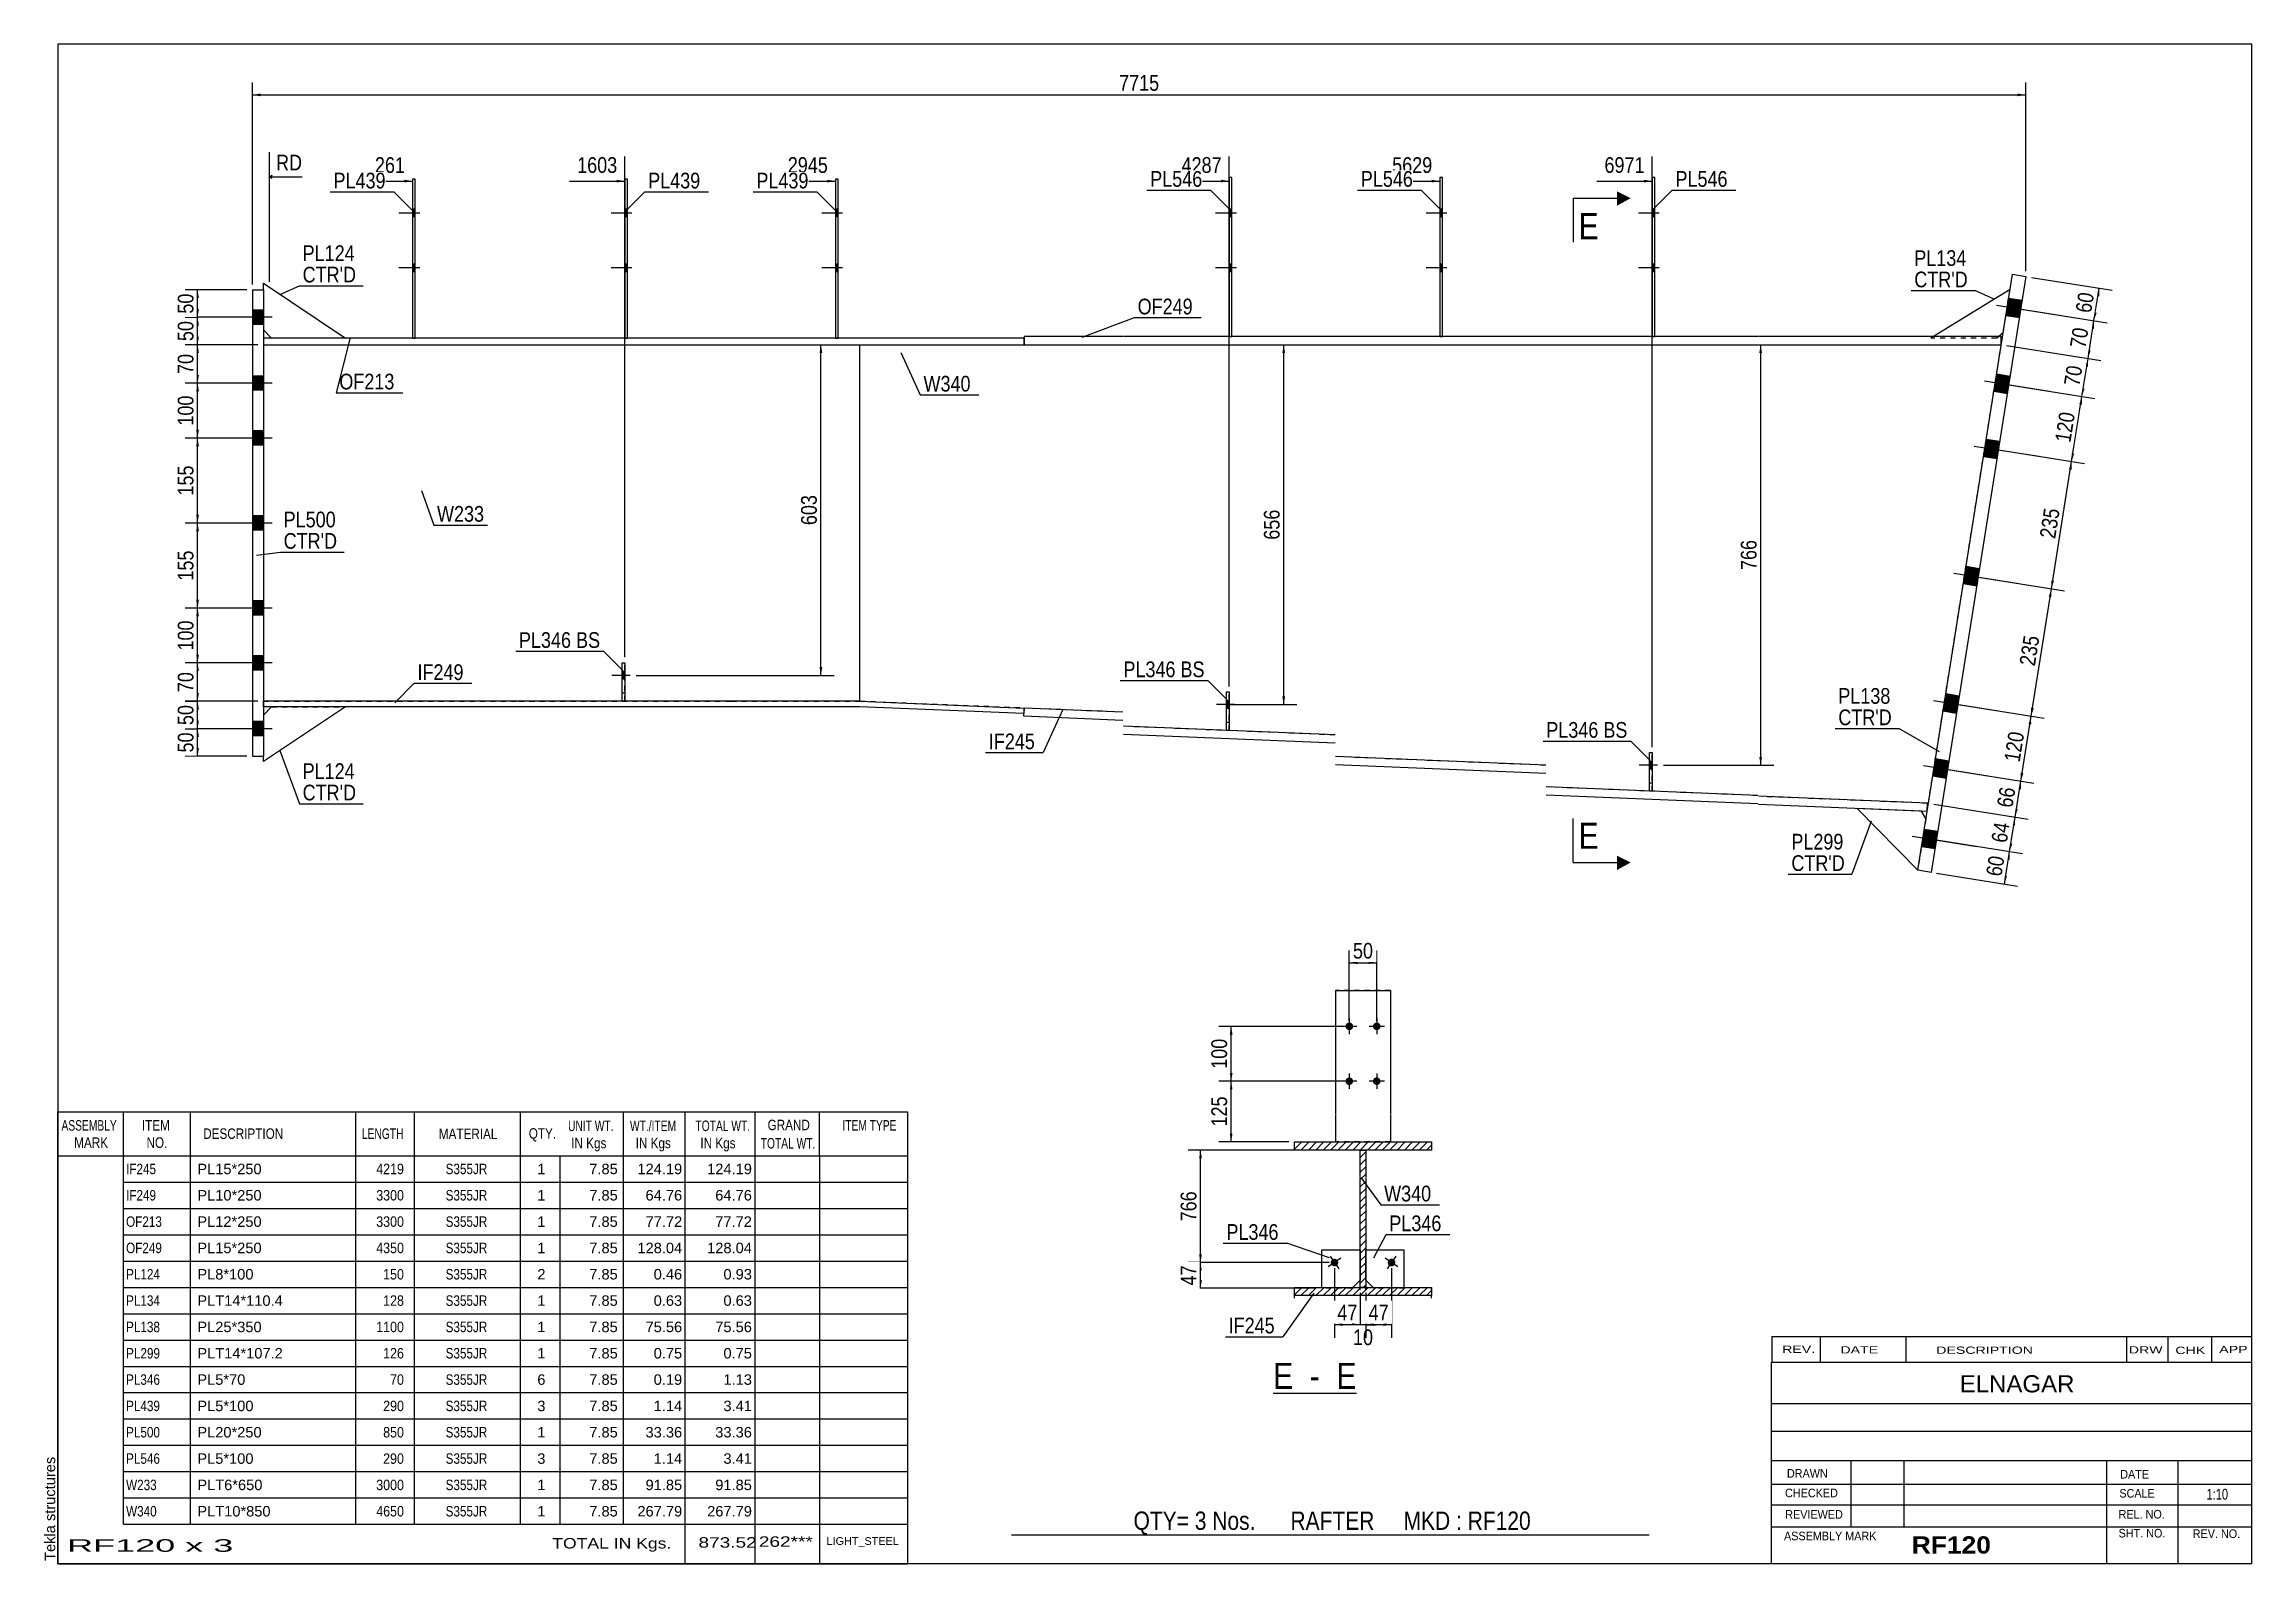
# Model space of a CAD drawing. Header units: millimetres. Extents: x -40 to 363, y -190 to 87.
import ezdxf

# ---------------------------------------------------------------- set-up
doc = ezdxf.new("R2010")
doc.units = ezdxf.units.MM
doc.linetypes.add('DXK_LINE_DOT1', pattern=[1.8814, 0.9407, -0.9407])
doc.linetypes.add('DXK_LINE_DOT2', pattern=[3.9198, 1.9599, -1.9599])
doc.styles.add('Arial', font='ARIAL.TTF', dxfattribs={"height": 0.2})
doc.styles.add('Arial Bold', font='ARIALBD.TTF', dxfattribs={"height": 0.2})
doc.styles.add('Arial Narrow', font='ARIALN.TTF', dxfattribs={"height": 0.2})

# ---------------------------------------------------------------- blocks, each defined once
blk = doc.blocks.new('Unknown-623699732-1210')
at = {"color": 5, "linetype": 'Continuous'}
for p, q in [((362.54, 87.3), (-37.46, 87.3)), ((-37.46, 87.3), (-37.46, -189.7)), ((362.54, -189.7), (362.54, 87.3)), ((-37.46, -189.7), (362.54, -189.7))]:
    blk.add_line(p, q, dxfattribs=at)
at = {"color": 174, "linetype": 'Continuous', "style": 'Arial'}
blk.add_text('Tekla structures', height=1.9102, rotation=90, dxfattribs=at).set_placement((-37.96, -189.2))
blk = doc.blocks.new('Unknown-623699732-13 - 1516')
at = {"color": 7, "linetype": 'Continuous'}
blk.add_line((184.12, -158.62), (199.29, -158.62), dxfattribs=at)
at = {"color": 0, "linetype": 'Continuous'}
blk.add_wipeout([(187.77, -157.87), (187.77, -152.87), (184.12, -152.87), (184.12, -157.87)], dxfattribs=at)
blk.add_wipeout([(194.14, -157.87), (194.14, -152.87), (189.27, -152.87), (189.27, -157.87)], dxfattribs=at)
at = {"color": 6, "linetype": 'Continuous', "style": 'Arial Narrow'}
for s, height, p in [('E', 4.77, (184.12, -157.87)), (' - ', 4.772, (189.27, -157.87))]:
    blk.add_text(s, height=height, dxfattribs=at).set_placement(p)
at = {"color": 0, "linetype": 'Continuous'}
blk.add_wipeout([(199.29, -157.87), (199.29, -152.87), (195.64, -152.87), (195.64, -157.87)], dxfattribs=at)
at = {"color": 6, "linetype": 'Continuous', "style": 'Arial Narrow'}
blk.add_text('E', height=4.77, dxfattribs=at).set_placement((195.64, -157.87))
blk = doc.blocks.new('Part-623699732-2034 - 1712')
at = {"color": 7, "linetype": 'DXK_LINE_DOT1'}
for p, q in [((252.7, -48.85), (252.7, -41.85)), ((252.7, -41.85), (253.2, -41.85)), ((253.2, -48.85), (253.2, -41.85)), ((253.2, -48.85), (252.7, -48.85))]:
    blk.add_line(p, q, dxfattribs=at)
blk = doc.blocks.new('Bolt-623699732-1721 - 1712')
at = {"color": 3, "linetype": 'DXK_LINE_DOT2'}
for p, q in [((177.05, -33.1), (173.75, -33.1)), ((176.1, -32.4), (175.6, -32.4)), ((176.1, -33.8), (175.6, -33.8))]:
    blk.add_line(p, q, dxfattribs=at)
blk = doc.blocks.new('Bolt-623699732-1944 - 1712')
at = {"linetype": 'Continuous'}
for points in [[(27.7, 55.8), (27.7, 57.2), (27.2, 57.2), (27.2, 55.8)], [(27.7, 55.8), (27.7, 57.2), (27.2, 57.2), (27.2, 55.8)], [(27.7, 45.8), (27.7, 47.2), (27.2, 47.2), (27.2, 45.8)], [(27.7, 45.8), (27.7, 47.2), (27.2, 47.2), (27.2, 45.8)]]:
    blk.add_hatch(color=3, dxfattribs=at).paths.add_polyline_path(points)
at = {"color": 3, "linetype": 'Continuous'}
for p, q in [((28.5, 56.5), (24.7, 56.5)), ((28.5, 56.5), (24.7, 56.5)), ((27.7, 57.2), (27.2, 57.2)), ((27.7, 57.2), (27.2, 57.2)), ((27.7, 55.8), (27.2, 55.8)), ((27.7, 55.8), (27.2, 55.8)), ((28.5, 46.5), (24.7, 46.5)), ((28.5, 46.5), (24.7, 46.5)), ((27.7, 47.2), (27.2, 47.2)), ((27.7, 47.2), (27.2, 47.2)), ((27.7, 45.8), (27.2, 45.8)), ((27.7, 45.8), (27.2, 45.8))]:
    blk.add_line(p, q, dxfattribs=at)
blk = doc.blocks.new('Part-623699732-2024 - 1712')
at = {"color": 7, "linetype": 'DXK_LINE_DOT1'}
for p, q in [((65.4, -32.47), (65.4, -25.47)), ((65.4, -25.47), (65.9, -25.47)), ((65.9, -32.47), (65.9, -25.47)), ((65.9, -32.47), (65.4, -32.47))]:
    blk.add_line(p, q, dxfattribs=at)
blk = doc.blocks.new('Part-623699732-1744 - 1712')
at = {"color": 2, "linetype": 'Continuous'}
for p, q in [((175.6, -37.8), (175.6, -30.8)), ((175.6, -30.8), (176.1, -30.8)), ((176.1, -30.8), (176.1, -37.8)), ((176.1, -37.8), (175.6, -37.8))]:
    blk.add_line(p, q, dxfattribs=at)
at = {"color": 7, "linetype": 'DXK_LINE_DOT1'}
blk.add_line((175.6, -36.3), (176.1, -36.3), dxfattribs=at)
blk = doc.blocks.new('Part-623699732-2078 - 1712')
at = {"color": 2, "linetype": 'Continuous'}
for p, q in [((0, 42.5), (0, 43.7)), ((0, 43.7), (15, 33.7)), ((0, 35.2), (1.5, 33.7))]:
    blk.add_line(p, q, dxfattribs=at)
at = {"color": 7, "linetype": 'DXK_LINE_DOT1'}
for p, q in [((0, 42.5), (0, 35.2)), ((15, 33.7), (1.5, 33.7))]:
    blk.add_line(p, q, dxfattribs=at)
blk = doc.blocks.new('Bolt-623699732-1720 - 1712')
at = {"linetype": 'Continuous'}
blk.add_hatch(color=3, dxfattribs=at).paths.add_polyline_path([(176.1, -33.8), (176.1, -32.4), (175.6, -32.4), (175.6, -33.8)])
at = {"color": 3, "linetype": 'Continuous'}
for p, q in [((177.05, -33.1), (173.75, -33.1)), ((176.1, -32.4), (175.6, -32.4)), ((176.1, -33.8), (175.6, -33.8))]:
    blk.add_line(p, q, dxfattribs=at)
blk = doc.blocks.new('Bolt-623699732-1722 - 1712')
at = {"linetype": 'Continuous'}
for points in [[(176.6, 55.8), (176.6, 57.2), (176.1, 57.2), (176.1, 55.8)], [(176.6, 55.8), (176.6, 57.2), (176.1, 57.2), (176.1, 55.8)], [(176.6, 45.8), (176.6, 47.2), (176.1, 47.2), (176.1, 45.8)], [(176.6, 45.8), (176.6, 47.2), (176.1, 47.2), (176.1, 45.8)]]:
    blk.add_hatch(color=3, dxfattribs=at).paths.add_polyline_path(points)
at = {"color": 3, "linetype": 'Continuous'}
for p, q in [((177.4, 56.5), (173.6, 56.5)), ((177.4, 56.5), (173.6, 56.5)), ((176.6, 57.2), (176.1, 57.2)), ((176.6, 57.2), (176.1, 57.2)), ((176.6, 55.8), (176.1, 55.8)), ((176.6, 55.8), (176.1, 55.8)), ((177.4, 46.5), (173.6, 46.5)), ((177.4, 46.5), (173.6, 46.5)), ((176.6, 47.2), (176.1, 47.2)), ((176.6, 47.2), (176.1, 47.2)), ((176.6, 45.8), (176.1, 45.8)), ((176.6, 45.8), (176.1, 45.8))]:
    blk.add_line(p, q, dxfattribs=at)
blk = doc.blocks.new('Part-623699732-2029 - 1712')
at = {"color": 2, "linetype": 'Continuous'}
for p, q in [((252.7, -48.85), (252.7, -41.85)), ((252.7, -41.85), (253.2, -41.85)), ((253.2, -41.85), (253.2, -48.85)), ((253.2, -48.85), (252.7, -48.85))]:
    blk.add_line(p, q, dxfattribs=at)
at = {"color": 7, "linetype": 'DXK_LINE_DOT1'}
blk.add_line((252.7, -47.35), (253.2, -47.35), dxfattribs=at)
blk = doc.blocks.new('Part-623699732-1766 - 1712')
at = {"color": 7, "linetype": 'DXK_LINE_DOT1'}
for p, q in [((175.6, -37.8), (175.6, -30.8)), ((175.6, -30.8), (176.1, -30.8)), ((176.1, -37.8), (176.1, -30.8)), ((176.1, -37.8), (175.6, -37.8))]:
    blk.add_line(p, q, dxfattribs=at)
blk = doc.blocks.new('Part-623699732-1771 - 1712')
at = {"color": 2, "linetype": 'Continuous'}
for p, q in [((176.6, 63), (176.1, 63)), ((176.1, 63), (176.1, 34)), ((176.6, 34), (176.6, 63))]:
    blk.add_line(p, q, dxfattribs=at)
at = {"color": 7, "linetype": 'DXK_LINE_DOT1'}
blk.add_line((176.1, 34), (176.6, 34), dxfattribs=at)
blk = doc.blocks.new('Part-623699732-1900 - 1712')
at = {"color": 2, "linetype": 'Continuous'}
for p, q in [((27.7, 62.7), (27.2, 62.7)), ((27.2, 62.7), (27.2, 33.7)), ((27.7, 33.7), (27.7, 62.7))]:
    blk.add_line(p, q, dxfattribs=at)
at = {"color": 7, "linetype": 'DXK_LINE_DOT1'}
blk.add_line((27.2, 33.7), (27.7, 33.7), dxfattribs=at)
blk = doc.blocks.new('Part-623699732-1776 - 1712')
at = {"color": 2, "linetype": 'Continuous'}
for p, q in [((0, 33.7), (0, 32.5)), ((46.5, 33.7), (0, 33.7)), ((0, 32.5), (46.5, 32.5)), ((85.2, 33.7), (46.6, 33.7)), ((46.6, 32.5), (85.2, 32.5)), ((138.7, 33.7), (85.3, 33.7)), ((85.3, 32.5), (138.7, 32.5)), ((138.7, 32.5), (138.7, 33.7))]:
    blk.add_line(p, q, dxfattribs=at)
blk = doc.blocks.new('Part-623699732-1798 - 1712')
at = {"color": 2, "linetype": 'Continuous'}
for p, q in [((156.7, 34), (138.7, 34)), ((138.7, 34), (138.7, 32.5)), ((138.7, 32.5), (156.7, 32.5)), ((195.4, 34), (156.8, 34)), ((156.8, 32.5), (195.4, 32.5)), ((233.8, 34), (195.5, 34)), ((195.5, 32.5), (233.8, 32.5)), ((272.5, 34), (233.9, 34)), ((233.9, 32.5), (272.5, 32.5)), ((316.85, 34), (272.6, 34)), ((272.6, 32.5), (316.85, 32.5)), ((316.85, 32.5), (316.85, 34))]:
    blk.add_line(p, q, dxfattribs=at)
blk = doc.blocks.new('Part-623699732-1803 - 1712')
at = {"color": 2, "linetype": 'Continuous'}
for p, q in [((108.7, 32.5), (108.7, -32.5)), ((303.38, -51.08), (303.56, -51.09))]:
    blk.add_line(p, q, dxfattribs=at)
at = {"color": 7, "linetype": 'DXK_LINE_DOT1'}
for p, q in [((108.7, 32.5), (156.7, 32.5)), ((156.8, 32.5), (195.4, 32.5)), ((195.5, 32.5), (233.8, 32.5)), ((233.9, 32.5), (272.5, 32.5)), ((272.6, 32.5), (316.85, 32.5)), ((303.56, -51.09), (316.85, 32.5)), ((156.7, -34.48), (108.7, -32.5)), ((195.4, -38.64), (156.8, -37.05)), ((233.8, -44.16), (195.5, -42.58)), ((272.5, -49.68), (233.9, -48.09)), ((303.38, -51.08), (272.6, -49.82))]:
    blk.add_line(p, q, dxfattribs=at)
blk = doc.blocks.new('Bolt-623699732-1936 - 1712')
at = {"linetype": 'Continuous'}
blk.add_hatch(color=3, dxfattribs=at).paths.add_polyline_path([(65.9, -28.47), (65.9, -27.07), (65.4, -27.07), (65.4, -28.47)])
at = {"color": 3, "linetype": 'Continuous'}
for p, q in [((66.85, -27.77), (63.55, -27.77)), ((65.9, -27.07), (65.4, -27.07)), ((65.9, -28.47), (65.4, -28.47))]:
    blk.add_line(p, q, dxfattribs=at)
blk = doc.blocks.new('Part-623699732-1808 - 1712')
at = {"color": 2, "linetype": 'Continuous'}
for p, q in [((46.5, -32.5), (0, -32.5)), ((0, -33.5), (0, -32.5)), ((46.5, -33.5), (0, -33.5)), ((85.2, -32.5), (46.6, -32.5)), ((85.2, -33.5), (46.6, -33.5)), ((108.7, -32.5), (85.3, -32.5)), ((108.68, -33.5), (85.3, -33.5)), ((138.66, -34.73), (108.68, -33.5)), ((108.7, -32.5), (138.7, -33.73)), ((138.7, -33.73), (138.66, -34.73))]:
    blk.add_line(p, q, dxfattribs=at)
blk = doc.blocks.new('Part-623699732-1861 - 1712')
at = {"color": 2, "linetype": 'Continuous'}
for p, q in [((301.62, -63.3), (318.89, 45.34)), ((321.36, 44.94), (304.08, -63.69)), ((318.89, 45.34), (321.36, 44.94)), ((304.08, -63.69), (301.62, -63.3))]:
    blk.add_line(p, q, dxfattribs=at)
blk = doc.blocks.new('Part-623699732-1890 - 1712')
at = {"color": 2, "linetype": 'Continuous'}
for p, q in [((318.45, 42.59), (304.53, 34)), ((317.2, 34.69), (316.39, 34))]:
    blk.add_line(p, q, dxfattribs=at)
at = {"color": 7, "linetype": 'DXK_LINE_DOT1'}
for p, q in [((317.2, 34.69), (318.45, 42.59)), ((304.53, 34), (304.04, 33.7)), ((316.04, 33.7), (304.04, 33.7)), ((316.39, 34), (316.04, 33.7))]:
    blk.add_line(p, q, dxfattribs=at)
blk = doc.blocks.new('Part-623699732-1895 - 1712')
at = {"color": 2, "linetype": 'Continuous'}
for p, q in [((66.4, 62.7), (65.9, 62.7)), ((65.9, 62.7), (65.9, 33.7)), ((66.4, 33.7), (66.4, 62.7))]:
    blk.add_line(p, q, dxfattribs=at)
at = {"color": 7, "linetype": 'DXK_LINE_DOT1'}
blk.add_line((65.9, 33.7), (66.4, 33.7), dxfattribs=at)
blk = doc.blocks.new('Part-623699732-1905 - 1712')
at = {"color": 2, "linetype": 'Continuous'}
for p, q in [((104.8, 62.7), (104.3, 62.7)), ((104.3, 62.7), (104.3, 33.7)), ((104.8, 33.7), (104.8, 62.7))]:
    blk.add_line(p, q, dxfattribs=at)
at = {"color": 7, "linetype": 'DXK_LINE_DOT1'}
blk.add_line((104.3, 33.7), (104.8, 33.7), dxfattribs=at)
blk = doc.blocks.new('Part-623699732-1910 - 1712')
at = {"color": 2, "linetype": 'Continuous'}
for p, q in [((215, 63), (214.5, 63)), ((214.5, 63), (214.5, 34)), ((215, 34), (215, 63))]:
    blk.add_line(p, q, dxfattribs=at)
at = {"color": 7, "linetype": 'DXK_LINE_DOT1'}
blk.add_line((214.5, 34), (215, 34), dxfattribs=at)
blk = doc.blocks.new('Bolt-623699732-1937 - 1712')
at = {"color": 3, "linetype": 'DXK_LINE_DOT2'}
for p, q in [((66.85, -27.77), (63.55, -27.77)), ((65.9, -27.07), (65.4, -27.07)), ((65.9, -28.47), (65.4, -28.47))]:
    blk.add_line(p, q, dxfattribs=at)
blk = doc.blocks.new('Bolt-623699732-1938 - 1712')
at = {"linetype": 'Continuous'}
blk.add_hatch(color=3, dxfattribs=at).paths.add_polyline_path([(253.2, -44.85), (253.2, -43.45), (252.7, -43.45), (252.7, -44.85)])
at = {"color": 3, "linetype": 'Continuous'}
for p, q in [((254.15, -44.15), (250.85, -44.15)), ((253.2, -43.45), (252.7, -43.45)), ((253.2, -44.85), (252.7, -44.85))]:
    blk.add_line(p, q, dxfattribs=at)
blk = doc.blocks.new('Part-623699732-2107 - 1712')
at = {"color": 2, "linetype": 'Continuous'}
for p, q in [((-2, 42.5), (0, 42.5)), ((-2, 42.5), (-2, -42.5)), ((0, 42.5), (0, -42.5)), ((-2, -42.5), (0, -42.5))]:
    blk.add_line(p, q, dxfattribs=at)
blk = doc.blocks.new('Part-623699732-2002 - 1712')
at = {"color": 2, "linetype": 'Continuous'}
for p, q in [((65.4, -32.47), (65.4, -25.47)), ((65.4, -25.47), (65.9, -25.47)), ((65.9, -25.47), (65.9, -32.47)), ((65.9, -32.47), (65.4, -32.47))]:
    blk.add_line(p, q, dxfattribs=at)
at = {"color": 7, "linetype": 'DXK_LINE_DOT1'}
blk.add_line((65.4, -30.97), (65.9, -30.97), dxfattribs=at)
blk = doc.blocks.new('Bolt-623699732-1939 - 1712')
at = {"color": 3, "linetype": 'DXK_LINE_DOT2'}
for p, q in [((254.15, -44.15), (250.85, -44.15)), ((253.2, -43.45), (252.7, -43.45)), ((253.2, -44.85), (252.7, -44.85))]:
    blk.add_line(p, q, dxfattribs=at)
blk = doc.blocks.new('Bolt-623699732-1940 - 1712')
at = {"linetype": 'Continuous'}
for points in [[(253.7, 55.8), (253.7, 57.2), (253.2, 57.2), (253.2, 55.8)], [(253.7, 55.8), (253.7, 57.2), (253.2, 57.2), (253.2, 55.8)], [(253.7, 45.8), (253.7, 47.2), (253.2, 47.2), (253.2, 45.8)], [(253.7, 45.8), (253.7, 47.2), (253.2, 47.2), (253.2, 45.8)]]:
    blk.add_hatch(color=3, dxfattribs=at).paths.add_polyline_path(points)
at = {"color": 3, "linetype": 'Continuous'}
for p, q in [((254.5, 56.5), (250.7, 56.5)), ((254.5, 56.5), (250.7, 56.5)), ((253.7, 57.2), (253.2, 57.2)), ((253.7, 57.2), (253.2, 57.2)), ((253.7, 55.8), (253.2, 55.8)), ((253.7, 55.8), (253.2, 55.8)), ((254.5, 46.5), (250.7, 46.5)), ((254.5, 46.5), (250.7, 46.5)), ((253.7, 47.2), (253.2, 47.2)), ((253.7, 47.2), (253.2, 47.2)), ((253.7, 45.8), (253.2, 45.8)), ((253.7, 45.8), (253.2, 45.8))]:
    blk.add_line(p, q, dxfattribs=at)
blk = doc.blocks.new('Bolt-623699732-1941 - 1712')
at = {"linetype": 'Continuous'}
for points in [[(-2, 38.8), (-2, 36.2), (0, 36.2), (0, 38.8)], [(-2, 38.8), (-2, 36.2), (0, 36.2), (0, 38.8)], [(-2, 26.8), (-2, 24.2), (0, 24.2), (0, 26.8)], [(-2, 26.8), (-2, 24.2), (0, 24.2), (0, 26.8)], [(-2, 16.8), (-2, 14.2), (0, 14.2), (0, 16.8)], [(-2, 16.8), (-2, 14.2), (0, 14.2), (0, 16.8)], [(-2, 1.3), (-2, -1.3), (0, -1.3), (0, 1.3)], [(-2, 1.3), (-2, -1.3), (0, -1.3), (0, 1.3)], [(-2, -14.2), (-2, -16.8), (0, -16.8), (0, -14.2)], [(-2, -14.2), (-2, -16.8), (0, -16.8), (0, -14.2)], [(-2, -24.2), (-2, -26.8), (0, -26.8), (0, -24.2)], [(-2, -24.2), (-2, -26.8), (0, -26.8), (0, -24.2)], [(-2, -36.2), (-2, -38.8), (0, -38.8), (0, -36.2)], [(-2, -36.2), (-2, -38.8), (0, -38.8), (0, -36.2)]]:
    blk.add_hatch(color=3, dxfattribs=at).paths.add_polyline_path(points)
at = {"color": 3, "linetype": 'Continuous'}
for p, q in [((1.59, 37.5), (-9, 37.5)), ((1.59, 37.5), (-9, 37.5)), ((0, 38.8), (-2, 38.8)), ((0, 38.8), (-2, 38.8)), ((0, 36.2), (-2, 36.2)), ((0, 36.2), (-2, 36.2)), ((1.59, 25.5), (-9, 25.5)), ((1.59, 25.5), (-9, 25.5)), ((0, 26.8), (-2, 26.8)), ((0, 26.8), (-2, 26.8)), ((0, 24.2), (-2, 24.2)), ((0, 24.2), (-2, 24.2)), ((0, 16.8), (-2, 16.8)), ((0, 16.8), (-2, 16.8)), ((1.59, 15.5), (-9, 15.5)), ((1.59, 15.5), (-9, 15.5)), ((0, 14.2), (-2, 14.2)), ((0, 14.2), (-2, 14.2)), ((1.59, 0), (-9, 0)), ((1.59, 0), (-9, 0)), ((0, 1.3), (-2, 1.3)), ((0, 1.3), (-2, 1.3)), ((0, -1.3), (-2, -1.3)), ((0, -1.3), (-2, -1.3)), ((1.59, -15.5), (-9, -15.5)), ((1.59, -15.5), (-9, -15.5)), ((0, -14.2), (-2, -14.2)), ((0, -14.2), (-2, -14.2)), ((0, -16.8), (-2, -16.8)), ((0, -16.8), (-2, -16.8)), ((1.59, -25.5), (-9, -25.5)), ((1.59, -25.5), (-9, -25.5)), ((0, -24.2), (-2, -24.2)), ((0, -24.2), (-2, -24.2)), ((0, -26.8), (-2, -26.8)), ((0, -26.8), (-2, -26.8)), ((0, -36.2), (-2, -36.2)), ((0, -36.2), (-2, -36.2)), ((1.59, -37.5), (-9, -37.5)), ((1.59, -37.5), (-9, -37.5)), ((0, -38.8), (-2, -38.8)), ((0, -38.8), (-2, -38.8))]:
    blk.add_line(p, q, dxfattribs=at)
blk = doc.blocks.new('Bolt-623699732-1942 - 1712')
at = {"linetype": 'Continuous'}
for points in [[(215, 55.8), (215, 57.2), (214.5, 57.2), (214.5, 55.8)], [(215, 55.8), (215, 57.2), (214.5, 57.2), (214.5, 55.8)], [(215, 45.8), (215, 47.2), (214.5, 47.2), (214.5, 45.8)], [(215, 45.8), (215, 47.2), (214.5, 47.2), (214.5, 45.8)]]:
    blk.add_hatch(color=3, dxfattribs=at).paths.add_polyline_path(points)
at = {"color": 3, "linetype": 'Continuous'}
for p, q in [((215.8, 56.5), (212, 56.5)), ((215.8, 56.5), (212, 56.5)), ((215, 57.2), (214.5, 57.2)), ((215, 57.2), (214.5, 57.2)), ((215, 55.8), (214.5, 55.8)), ((215, 55.8), (214.5, 55.8)), ((215.8, 46.5), (212, 46.5)), ((215.8, 46.5), (212, 46.5)), ((215, 47.2), (214.5, 47.2)), ((215, 47.2), (214.5, 47.2)), ((215, 45.8), (214.5, 45.8)), ((215, 45.8), (214.5, 45.8))]:
    blk.add_line(p, q, dxfattribs=at)
blk = doc.blocks.new('Bolt-623699732-1943 - 1712')
at = {"linetype": 'Continuous'}
for points in [[(104.8, 55.8), (104.8, 57.2), (104.3, 57.2), (104.3, 55.8)], [(104.8, 55.8), (104.8, 57.2), (104.3, 57.2), (104.3, 55.8)], [(104.8, 45.8), (104.8, 47.2), (104.3, 47.2), (104.3, 45.8)], [(104.8, 45.8), (104.8, 47.2), (104.3, 47.2), (104.3, 45.8)]]:
    blk.add_hatch(color=3, dxfattribs=at).paths.add_polyline_path(points)
at = {"color": 3, "linetype": 'Continuous'}
for p, q in [((105.6, 56.5), (101.8, 56.5)), ((105.6, 56.5), (101.8, 56.5)), ((104.8, 57.2), (104.3, 57.2)), ((104.8, 57.2), (104.3, 57.2)), ((104.8, 55.8), (104.3, 55.8)), ((104.8, 55.8), (104.3, 55.8)), ((105.6, 46.5), (101.8, 46.5)), ((105.6, 46.5), (101.8, 46.5)), ((104.8, 47.2), (104.3, 47.2)), ((104.8, 47.2), (104.3, 47.2)), ((104.8, 45.8), (104.3, 45.8)), ((104.8, 45.8), (104.3, 45.8))]:
    blk.add_line(p, q, dxfattribs=at)
blk = doc.blocks.new('Bolt-623699732-1945 - 1712')
at = {"linetype": 'Continuous'}
for points in [[(66.4, 55.8), (66.4, 57.2), (65.9, 57.2), (65.9, 55.8)], [(66.4, 55.8), (66.4, 57.2), (65.9, 57.2), (65.9, 55.8)], [(66.4, 45.8), (66.4, 47.2), (65.9, 47.2), (65.9, 45.8)], [(66.4, 45.8), (66.4, 47.2), (65.9, 47.2), (65.9, 45.8)]]:
    blk.add_hatch(color=3, dxfattribs=at).paths.add_polyline_path(points)
at = {"color": 3, "linetype": 'Continuous'}
for p, q in [((67.2, 56.5), (63.4, 56.5)), ((67.2, 56.5), (63.4, 56.5)), ((66.4, 57.2), (65.9, 57.2)), ((66.4, 57.2), (65.9, 57.2)), ((66.4, 55.8), (65.9, 55.8)), ((66.4, 55.8), (65.9, 55.8)), ((67.2, 46.5), (63.4, 46.5)), ((67.2, 46.5), (63.4, 46.5)), ((66.4, 47.2), (65.9, 47.2)), ((66.4, 47.2), (65.9, 47.2)), ((66.4, 45.8), (65.9, 45.8)), ((66.4, 45.8), (65.9, 45.8))]:
    blk.add_line(p, q, dxfattribs=at)
blk = doc.blocks.new('Bolt-623699732-1946 - 1712')
at = {"linetype": 'Continuous'}
for points in [[(318.2, 40.99), (317.7, 37.83), (320.17, 37.44), (320.67, 40.6)], [(318.2, 40.99), (317.7, 37.83), (320.17, 37.44), (320.67, 40.6)], [(316, 27.17), (315.5, 24.01), (317.97, 23.61), (318.47, 26.77)], [(316, 27.17), (315.5, 24.01), (317.97, 23.61), (318.47, 26.77)], [(314.12, 15.31), (313.61, 12.15), (316.08, 11.76), (316.59, 14.92)], [(314.12, 15.31), (313.61, 12.15), (316.08, 11.76), (316.59, 14.92)], [(310.43, -7.89), (309.92, -11.05), (312.39, -11.45), (312.9, -8.29)], [(310.43, -7.89), (309.92, -11.05), (312.39, -11.45), (312.9, -8.29)], [(306.74, -31.1), (306.23, -34.26), (308.7, -34.66), (309.2, -31.49)], [(306.74, -31.1), (306.23, -34.26), (308.7, -34.66), (309.2, -31.49)], [(304.85, -42.95), (304.35, -46.11), (306.82, -46.51), (307.32, -43.35)], [(304.85, -42.95), (304.35, -46.11), (306.82, -46.51), (307.32, -43.35)], [(302.81, -55.79), (302.31, -58.95), (304.78, -59.34), (305.28, -56.18)], [(302.81, -55.79), (302.31, -58.95), (304.78, -59.34), (305.28, -56.18)]]:
    blk.add_hatch(color=3, dxfattribs=at).paths.add_polyline_path(points)
at = {"color": 3, "linetype": 'Continuous'}
for p, q in [((318.2, 40.99), (320.67, 40.6)), ((318.2, 40.99), (320.67, 40.6)), ((316, 39.72), (327.82, 37.84)), ((316, 39.72), (327.82, 37.84)), ((317.7, 37.83), (320.17, 37.44)), ((317.7, 37.83), (320.17, 37.44)), ((313.8, 25.9), (325.63, 24.02)), ((313.8, 25.9), (325.63, 24.02)), ((316, 27.17), (318.47, 26.77)), ((316, 27.17), (318.47, 26.77)), ((315.5, 24.01), (317.97, 23.61)), ((315.5, 24.01), (317.97, 23.61)), ((311.91, 14.04), (323.74, 12.16)), ((311.91, 14.04), (323.74, 12.16)), ((313.61, 12.15), (316.08, 11.76)), ((313.61, 12.15), (316.08, 11.76)), ((314.12, 15.31), (316.59, 14.92)), ((314.12, 15.31), (316.59, 14.92)), ((310.43, -7.89), (312.9, -8.29)), ((310.43, -7.89), (312.9, -8.29)), ((308.22, -9.16), (320.05, -11.04)), ((308.22, -9.16), (320.05, -11.04)), ((309.92, -11.05), (312.39, -11.45)), ((309.92, -11.05), (312.39, -11.45)), ((306.74, -31.1), (309.2, -31.49)), ((306.74, -31.1), (309.2, -31.49)), ((304.53, -32.37), (316.36, -34.25)), ((304.53, -32.37), (316.36, -34.25)), ((306.23, -34.26), (308.7, -34.66)), ((306.23, -34.26), (308.7, -34.66)), ((302.65, -44.22), (314.48, -46.1)), ((302.65, -44.22), (314.48, -46.1)), ((304.85, -42.95), (307.32, -43.35)), ((304.85, -42.95), (307.32, -43.35)), ((304.35, -46.11), (306.82, -46.51)), ((304.35, -46.11), (306.82, -46.51)), ((302.81, -55.79), (305.28, -56.18)), ((302.81, -55.79), (305.28, -56.18)), ((300.61, -57.06), (312.43, -58.94)), ((300.61, -57.06), (312.43, -58.94)), ((302.31, -58.95), (304.78, -59.34)), ((302.31, -58.95), (304.78, -59.34))]:
    blk.add_line(p, q, dxfattribs=at)
blk = doc.blocks.new('Part-623699732-2039 - 1712')
at = {"color": 2, "linetype": 'Continuous'}
for p, q in [((253.7, 63), (253.2, 63)), ((253.2, 63), (253.2, 34)), ((253.7, 34), (253.7, 63))]:
    blk.add_line(p, q, dxfattribs=at)
at = {"color": 7, "linetype": 'DXK_LINE_DOT1'}
blk.add_line((253.2, 34), (253.7, 34), dxfattribs=at)
blk = doc.blocks.new('Part-623699732-1975 - 1712')
at = {"color": 2, "linetype": 'Continuous'}
for p, q in [((301.62, -63.3), (290.6, -52.06)), ((302.32, -52.55), (290.6, -52.06)), ((303.12, -53.85), (302.32, -52.55))]:
    blk.add_line(p, q, dxfattribs=at)
at = {"color": 7, "linetype": 'DXK_LINE_DOT1'}
blk.add_line((303.12, -53.85), (301.62, -63.3), dxfattribs=at)
blk = doc.blocks.new('Part-623699732-1980 - 1712')
at = {"color": 7, "linetype": 'DXK_LINE_DOT1'}
for p, q in [((0, 32.5), (0, -32.5)), ((0, 32.5), (46.5, 32.5)), ((46.6, 32.5), (85.2, 32.5)), ((85.3, 32.5), (108.7, 32.5)), ((108.7, 32.5), (108.7, -32.5)), ((0, -32.5), (46.5, -32.5)), ((46.6, -32.5), (85.2, -32.5)), ((85.3, -32.5), (108.7, -32.5))]:
    blk.add_line(p, q, dxfattribs=at)
blk = doc.blocks.new('Part-623699732-2073 - 1712')
at = {"color": 2, "linetype": 'Continuous'}
for p, q in [((15, -33.5), (0, -43.5)), ((1.5, -33.5), (0, -35)), ((0, -43.5), (0, -42.5))]:
    blk.add_line(p, q, dxfattribs=at)
at = {"color": 7, "linetype": 'DXK_LINE_DOT1'}
for p, q in [((0, -35), (0, -42.5)), ((1.5, -33.5), (15, -33.5))]:
    blk.add_line(p, q, dxfattribs=at)
blk = doc.blocks.new('Part-623699732-2044 - 1712')
at = {"color": 2, "linetype": 'Continuous'}
for p, q in [((138.64, -35.23), (138.7, -33.73)), ((156.7, -35.98), (138.64, -35.23)), ((156.7, -34.48), (138.7, -33.73)), ((195.4, -38.64), (156.8, -37.05)), ((195.4, -40.14), (156.8, -38.55)), ((233.8, -44.16), (195.5, -42.58)), ((233.8, -45.66), (195.5, -44.08)), ((272.5, -49.68), (233.9, -48.09)), ((272.5, -51.18), (233.9, -49.6)), ((303.38, -51.08), (272.6, -49.82)), ((303.32, -52.58), (272.6, -51.32)), ((303.32, -52.56), (303.38, -51.08))]:
    blk.add_line(p, q, dxfattribs=at)
at = {"color": 7, "linetype": 'DXK_LINE_DOT1'}
for p in [(303.32, -52.56), (303.32, -52.58)]:
    blk.add_line(p, (303.32, -52.58), dxfattribs=at)
blk = doc.blocks.new('Bolt-623699732-1572 - 1516')
at = {"linetype": 'Continuous'}
for points in [[(198.69, -91.75, -1), (197.29, -91.75, -1)], [(203.69, -91.75, -1), (202.29, -91.75, -1)], [(198.69, -101.75, -1), (197.29, -101.75, -1)], [(203.69, -101.75, -1), (202.29, -101.75, -1)]]:
    blk.add_hatch(color=3, dxfattribs=at).paths.add_polyline_path(points)
at = {"color": 3, "linetype": 'Continuous'}
for p, q in [((199.39, -91.75), (196.59, -91.75)), ((197.99, -90.35), (197.99, -93.15)), ((204.39, -91.75), (201.59, -91.75)), ((202.99, -90.35), (202.99, -93.15)), ((197.99, -100.35), (197.99, -103.15)), ((202.99, -100.35), (202.99, -103.15)), ((199.39, -101.75), (196.59, -101.75)), ((204.39, -101.75), (201.59, -101.75))]:
    blk.add_line(p, q, dxfattribs=at)
blk = doc.blocks.new('Part-623699732-1548 - 1516')
at = {"linetype": 'Continuous'}
h = blk.add_hatch(dxfattribs=at)
h.set_pattern_fill('', scale=0.3, style=0, pattern_type=0)
h.set_pattern_definition([(45, (187.9854, -139.3323), (-0.67352, 0.67352), [])])
h.paths.add_polyline_path([(212.99, -139.33), (187.99, -139.33), (187.99, -140.83), (212.99, -140.83)])
at = {"color": 7, "linetype": 'DXK_LINE_DOT1'}
for p, q in [((187.99, -139.78), (187.99, -139.33)), ((212.99, -139.78), (212.99, -139.33))]:
    blk.add_line(p, q, dxfattribs=at)
at = {"color": 2, "linetype": 'Continuous'}
for p, q in [((187.99, -139.33), (212.99, -139.33)), ((187.99, -140.83), (187.99, -139.33)), ((187.99, -141.28), (187.99, -140.83)), ((212.99, -140.83), (187.99, -140.83)), ((212.99, -139.33), (212.99, -140.83)), ((212.99, -141.28), (212.99, -140.83))]:
    blk.add_line(p, q, dxfattribs=at)
blk = doc.blocks.new('Bolt-623699732-1573 - 1516')
at = {"linetype": 'Continuous'}
blk.add_hatch(color=3, dxfattribs=at).paths.add_polyline_path([(195.86, -134.41, -1), (194.71, -135.21, -1)])
at = {"color": 3, "linetype": 'Continuous'}
for p, q in [((196.44, -134.02), (194.13, -135.6)), ((194.49, -133.66), (196.08, -135.96))]:
    blk.add_line(p, q, dxfattribs=at)
blk = doc.blocks.new('Part-623699732-1549 - 1516')
at = {"color": 2, "linetype": 'Continuous'}
for p, q in [((195.49, -85.24), (205.49, -85.24)), ((195.49, -85.24), (195.49, -107.7)), ((205.49, -85.24), (205.49, -107.7)), ((195.49, -107.8), (195.49, -112.8)), ((205.49, -107.8), (205.49, -112.8))]:
    blk.add_line(p, q, dxfattribs=at)
at = {"color": 7, "linetype": 'DXK_LINE_DOT1'}
for p, q in [((205.49, -85.24), (195.49, -85.24)), ((205.49, -112.8), (195.49, -112.8))]:
    blk.add_line(p, q, dxfattribs=at)
blk = doc.blocks.new('Part-623699732-1571 - 1516')
at = {"color": 2, "linetype": 'Continuous'}
for p, q in [((192.96, -132.51), (199.96, -132.51)), ((192.96, -139.33), (192.96, -132.51)), ((199.96, -132.51), (199.96, -138.01)), ((198.63, -139.33), (199.96, -138.01))]:
    blk.add_line(p, q, dxfattribs=at)
at = {"color": 7, "linetype": 'DXK_LINE_DOT1'}
for p, q in [((192.96, -132.51), (199.96, -132.51)), ((192.96, -139.51), (192.96, -139.33)), ((198.46, -139.51), (192.96, -139.51)), ((198.63, -139.33), (198.46, -139.51))]:
    blk.add_line(p, q, dxfattribs=at)
blk = doc.blocks.new('Bolt-623699732-1574 - 1516')
at = {"linetype": 'Continuous'}
blk.add_hatch(color=3, dxfattribs=at).paths.add_polyline_path([(206.26, -135.21, -1), (205.11, -134.41, -1)])
at = {"color": 3, "linetype": 'Continuous'}
for p, q in [((206.84, -135.6), (204.53, -134.02)), ((206.48, -133.66), (204.89, -135.96))]:
    blk.add_line(p, q, dxfattribs=at)
blk = doc.blocks.new('Part-623699732-1588 - 1516')
at = {"linetype": 'Continuous'}
h = blk.add_hatch(dxfattribs=at)
h.set_pattern_fill('', scale=0.3, style=0, pattern_type=0)
h.set_pattern_definition([(45, (187.9854, -112.7967), (-0.67352, 0.67352), [])])
h.paths.add_polyline_path([(212.99, -112.8), (187.99, -112.8), (187.99, -114.3), (212.99, -114.3)])
at = {"color": 2, "linetype": 'Continuous'}
for p, q in [((187.99, -112.8), (212.99, -112.8)), ((187.99, -114.3), (187.99, -112.8)), ((212.99, -114.3), (187.99, -114.3)), ((212.99, -112.8), (212.99, -114.3))]:
    blk.add_line(p, q, dxfattribs=at)
blk = doc.blocks.new('Part-623699732-1610 - 1516')
at = {"linetype": 'Continuous'}
h = blk.add_hatch(dxfattribs=at)
h.set_pattern_fill('', scale=0.3, style=0, pattern_type=0)
h.set_pattern_definition([(45, (199.9854, -114.2967), (-0.67352, 0.67352), [])])
h.paths.add_polyline_path([(200.99, -114.3), (199.99, -114.3), (199.99, -139.33), (200.99, -139.33)])
at = {"color": 2, "linetype": 'Continuous'}
for p, q in [((199.99, -114.3), (200.99, -114.3)), ((199.99, -119.3), (199.99, -114.3)), ((200.99, -114.3), (200.99, -119.3)), ((199.99, -139.33), (199.99, -119.4)), ((200.99, -119.4), (200.99, -139.33)), ((200.99, -139.33), (199.99, -139.33))]:
    blk.add_line(p, q, dxfattribs=at)
at = {"color": 7, "linetype": 'DXK_LINE_DOT1'}
for p, q in [((199.99, -139.78), (199.99, -139.33)), ((200.99, -139.78), (200.99, -139.33))]:
    blk.add_line(p, q, dxfattribs=at)
blk = doc.blocks.new('Part-623699732-1616 - 1516')
at = {"color": 2, "linetype": 'Continuous'}
for p, q in [((201.02, -138.01), (201.02, -132.51)), ((201.02, -132.51), (208.02, -132.51)), ((208.02, -139.33), (208.02, -132.51)), ((202.34, -139.33), (201.02, -138.01))]:
    blk.add_line(p, q, dxfattribs=at)
at = {"color": 7, "linetype": 'DXK_LINE_DOT1'}
for p, q in [((201.02, -132.51), (208.02, -132.51)), ((202.52, -139.51), (202.34, -139.33)), ((208.02, -139.51), (202.52, -139.51)), ((208.02, -139.33), (208.02, -139.51))]:
    blk.add_line(p, q, dxfattribs=at)
blk = doc.blocks.new('StraightDimension-623699732-4468 - 1712')
at = {"linetype": 'Continuous'}
blk.add_hatch(color=7, dxfattribs=at).paths.add_polyline_path([(174.6, 62.58), (176.1, 62.33), (174.6, 62.08)])
at = {"color": 7, "linetype": 'Continuous'}
for p, q in [((176.1, -29.8), (176.1, 66.83)), ((166.04, 62.33), (176.1, 62.33))]:
    blk.add_line(p, q, dxfattribs=at)
at = {"color": 0}
blk.add_wipeout([(175.32, 63.23), (175.32, 67.43), (166.81, 67.43), (166.81, 63.23)], dxfattribs=at)
at = {"color": 3, "style": 'Arial Narrow'}
blk.add_text('4287', height=2.863, dxfattribs=at).set_placement((167.41, 63.83))
blk = doc.blocks.new('StraightDimension-623699732-2121 - 1712')
at = {"linetype": 'Continuous'}
for points in [[(317.89, -61.33), (318.37, -59.89), (318.39, -61.41)], [(317.91, -64.37), (317.43, -65.81), (317.42, -64.29)]]:
    blk.add_hatch(color=7, dxfattribs=at).paths.add_polyline_path(points)
at = {"color": 7, "linetype": 'Continuous'}
for p, q in [((303.53, -57.53), (320.74, -60.26)), ((317.43, -65.81), (318.37, -59.89)), ((305.07, -63.85), (319.8, -66.19))]:
    blk.add_line(p, q, dxfattribs=at)
at = {"color": 0}
blk.add_wipeout([(318.14, -60.43), (313.99, -59.77), (313.23, -64.56), (317.37, -65.22)], dxfattribs=at)
at = {"color": 3, "style": 'Arial Narrow'}
blk.add_text('60', height=2.863, rotation=80.9647, dxfattribs=at).set_placement((316.88, -64.54))
blk = doc.blocks.new('StraightDimension-623699732-2127 - 1712')
at = {"linetype": 'Continuous'}
for points in [[(318.89, -55.05), (319.37, -53.6), (319.39, -55.13)], [(318.86, -58.45), (318.37, -59.89), (318.36, -58.37)]]:
    blk.add_hatch(color=7, dxfattribs=at).paths.add_polyline_path(points)
at = {"color": 7, "linetype": 'Continuous'}
for p, q in [((304.54, -51.25), (321.74, -53.98)), ((318.37, -59.89), (319.37, -53.6)), ((303.53, -57.53), (320.74, -60.26))]:
    blk.add_line(p, q, dxfattribs=at)
at = {"color": 0}
blk.add_wipeout([(319.11, -54.32), (314.96, -53.66), (314.2, -58.46), (318.34, -59.12)], dxfattribs=at)
at = {"color": 3, "style": 'Arial Narrow'}
blk.add_text('64', height=2.863, rotation=80.9647, dxfattribs=at).set_placement((317.85, -58.43))
blk = doc.blocks.new('StraightDimension-623699732-2140 - 1712')
at = {"linetype": 'Continuous'}
for points in [[(325.51, -13.43), (325.99, -11.99), (326, -13.51)], [(322.78, -33.75), (322.3, -35.2), (322.29, -33.68)]]:
    blk.add_hatch(color=7, dxfattribs=at).paths.add_polyline_path(points)
at = {"color": 7, "linetype": 'Continuous'}
for p, q in [((311.16, -9.63), (328.36, -12.36)), ((322.3, -35.2), (325.99, -11.99)), ((307.47, -32.84), (324.67, -35.57))]:
    blk.add_line(p, q, dxfattribs=at)
at = {"color": 0}
blk.add_wipeout([(324.52, -20.27), (320.38, -19.61), (319.33, -26.21), (323.47, -26.87)], dxfattribs=at)
at = {"color": 3, "style": 'Arial Narrow'}
blk.add_text('235', height=2.863, rotation=80.9647, dxfattribs=at).set_placement((322.97, -26.18))
blk = doc.blocks.new('StraightDimension-623699732-2143 - 1712')
at = {"linetype": 'Continuous'}
for points in [[(329.2, 9.78), (329.68, 11.22), (329.69, 9.7)], [(326.47, -10.55), (325.99, -11.99), (325.98, -10.47)]]:
    blk.add_hatch(color=7, dxfattribs=at).paths.add_polyline_path(points)
at = {"color": 7, "linetype": 'Continuous'}
for p, q in [((314.85, 13.58), (332.05, 10.84)), ((325.99, -11.99), (329.68, 11.22)), ((311.16, -9.63), (328.36, -12.36))]:
    blk.add_line(p, q, dxfattribs=at)
at = {"color": 0}
blk.add_wipeout([(328.21, 2.94), (324.07, 3.6), (323.02, -3), (327.16, -3.66)], dxfattribs=at)
at = {"color": 3, "style": 'Arial Narrow'}
blk.add_text('235', height=2.863, rotation=80.9647, dxfattribs=at).set_placement((326.67, -2.97))
blk = doc.blocks.new('StraightDimension-623699732-2146 - 1712')
at = {"linetype": 'Continuous'}
for points in [[(331.08, 21.64), (331.57, 23.08), (331.58, 21.56)], [(330.16, 12.66), (329.68, 11.22), (329.67, 12.74)]]:
    blk.add_hatch(color=7, dxfattribs=at).paths.add_polyline_path(points)
at = {"color": 7, "linetype": 'Continuous'}
for p, q in [((316.74, 25.44), (333.94, 22.7)), ((329.68, 11.22), (331.57, 23.08)), ((314.85, 13.58), (332.05, 10.84))]:
    blk.add_line(p, q, dxfattribs=at)
at = {"color": 0}
blk.add_wipeout([(331, 20.47), (326.85, 21.13), (325.8, 14.53), (329.95, 13.87)], dxfattribs=at)
at = {"color": 3, "style": 'Arial Narrow'}
blk.add_text('120', height=2.863, rotation=80.9647, dxfattribs=at).set_placement((329.45, 14.56))
blk = doc.blocks.new('StraightDimension-623699732-2152 - 1712')
at = {"linetype": 'Continuous'}
for points in [[(332.18, 28.54), (332.67, 29.98), (332.68, 28.46)], [(332.05, 24.52), (331.57, 23.08), (331.56, 24.6)]]:
    blk.add_hatch(color=7, dxfattribs=at).paths.add_polyline_path(points)
at = {"color": 7, "linetype": 'Continuous'}
for p, q in [((317.84, 32.34), (335.04, 29.61)), ((331.57, 23.08), (332.67, 29.98)), ((316.74, 25.44), (333.94, 22.7))]:
    blk.add_line(p, q, dxfattribs=at)
at = {"color": 0}
blk.add_wipeout([(332.35, 28.95), (328.2, 29.61), (327.44, 24.82), (331.59, 24.16)], dxfattribs=at)
at = {"color": 3, "style": 'Arial Narrow'}
blk.add_text('70', height=2.863, rotation=80.9647, dxfattribs=at).set_placement((331.09, 24.84))
blk = doc.blocks.new('StraightDimension-623699732-2161 - 1712')
at = {"linetype": 'Continuous'}
for points in [[(319.93, -48.49), (320.42, -47.05), (320.43, -48.57)], [(319.86, -52.16), (319.37, -53.6), (319.36, -52.08)]]:
    blk.add_hatch(color=7, dxfattribs=at).paths.add_polyline_path(points)
at = {"color": 7, "linetype": 'Continuous'}
for p, q in [((305.59, -44.69), (322.79, -47.43)), ((319.37, -53.6), (320.42, -47.05)), ((304.54, -51.25), (321.74, -53.98))]:
    blk.add_line(p, q, dxfattribs=at)
at = {"color": 0}
blk.add_wipeout([(320.13, -47.91), (315.98, -47.25), (315.22, -52.04), (319.37, -52.7)], dxfattribs=at)
at = {"color": 3, "style": 'Arial Narrow'}
blk.add_text('66', height=2.863, rotation=80.9647, dxfattribs=at).set_placement((318.87, -52.01))
blk = doc.blocks.new('StraightDimension-623699732-2170 - 1712')
at = {"linetype": 'Continuous'}
for points in [[(321.82, -36.64), (322.3, -35.2), (322.31, -36.72)], [(320.9, -45.61), (320.42, -47.05), (320.4, -45.53)]]:
    blk.add_hatch(color=7, dxfattribs=at).paths.add_polyline_path(points)
at = {"color": 7, "linetype": 'Continuous'}
for p, q in [((307.47, -32.84), (324.67, -35.57)), ((320.42, -47.05), (322.3, -35.2)), ((305.59, -44.69), (322.79, -47.43))]:
    blk.add_line(p, q, dxfattribs=at)
at = {"color": 0}
blk.add_wipeout([(321.74, -37.8), (317.59, -37.14), (316.54, -43.74), (320.69, -44.4)], dxfattribs=at)
at = {"color": 3, "style": 'Arial Narrow'}
blk.add_text('120', height=2.863, rotation=80.9647, dxfattribs=at).set_placement((320.19, -43.71))
blk = doc.blocks.new('StraightDimension-623699732-2175 - 1712')
at = {"linetype": 'Continuous'}
for points in [[(333.28, 35.45), (333.76, 36.9), (333.78, 35.38)], [(333.15, 31.43), (332.67, 29.98), (332.65, 31.51)]]:
    blk.add_hatch(color=7, dxfattribs=at).paths.add_polyline_path(points)
at = {"color": 7, "linetype": 'Continuous'}
for p, q in [((318.94, 39.25), (336.14, 36.52)), ((332.67, 29.98), (333.76, 36.9)), ((317.84, 32.34), (335.04, 29.61))]:
    blk.add_line(p, q, dxfattribs=at)
at = {"color": 0}
blk.add_wipeout([(333.45, 35.86), (329.3, 36.52), (328.54, 31.73), (332.69, 31.07)], dxfattribs=at)
at = {"color": 3, "style": 'Arial Narrow'}
blk.add_text('70', height=2.863, rotation=80.9647, dxfattribs=at).set_placement((332.19, 31.75))
blk = doc.blocks.new('StraightDimension-623699732-2195 - 1712')
at = {"linetype": 'Continuous'}
for points in [[(334.22, 41.38), (334.71, 42.82), (334.72, 41.3)], [(334.25, 38.34), (333.76, 36.9), (333.75, 38.42)]]:
    blk.add_hatch(color=7, dxfattribs=at).paths.add_polyline_path(points)
at = {"color": 7, "linetype": 'Continuous'}
for p, q in [((322.35, 44.79), (337.08, 42.45)), ((333.76, 36.9), (334.71, 42.82)), ((318.94, 39.25), (336.14, 36.52))]:
    blk.add_line(p, q, dxfattribs=at)
at = {"color": 0}
blk.add_wipeout([(334.47, 42.28), (330.32, 42.94), (329.56, 38.14), (333.71, 37.49)], dxfattribs=at)
at = {"color": 3, "style": 'Arial Narrow'}
blk.add_text('60', height=2.863, rotation=80.9647, dxfattribs=at).set_placement((333.21, 38.17))
blk = doc.blocks.new('StraightDimension-623699732-2209 - 1712')
at = {"linetype": 'Continuous'}
for points in [[(185.78, 31), (186.03, 32.5), (186.28, 31)], [(186.28, -31.6), (186.03, -33.1), (185.78, -31.6)]]:
    blk.add_hatch(color=7, dxfattribs=at).paths.add_polyline_path(points)
at = {"color": 7, "linetype": 'Continuous'}
for p, q in [((139.7, 32.5), (188.43, 32.5)), ((186.03, -33.1), (186.03, 32.5)), ((175.67, -33.1), (188.43, -33.1))]:
    blk.add_line(p, q, dxfattribs=at)
at = {"color": 0}
blk.add_wipeout([(185.88, 3.04), (181.68, 3.04), (181.68, -3.64), (185.88, -3.64)], dxfattribs=at)
at = {"color": 3, "style": 'Arial Narrow'}
blk.add_text('656', height=2.863, rotation=90.0002, dxfattribs=at).set_placement((185.28, -3.04))
blk = doc.blocks.new('StraightDimension-623699732-2215 - 1712')
at = {"linetype": 'Continuous'}
for points in [[(272.74, 31), (272.99, 32.5), (273.24, 31)], [(273.24, -42.65), (272.99, -44.15), (272.74, -42.65)]]:
    blk.add_hatch(color=7, dxfattribs=at).paths.add_polyline_path(points)
at = {"color": 7, "linetype": 'Continuous'}
for p, q in [((255.25, 32.5), (275.39, 32.5)), ((272.99, -44.15), (272.99, 32.5)), ((255.27, -44.15), (275.39, -44.15))]:
    blk.add_line(p, q, dxfattribs=at)
at = {"color": 0}
blk.add_wipeout([(272.84, -2.48), (268.64, -2.48), (268.64, -9.17), (272.84, -9.17)], dxfattribs=at)
at = {"color": 3, "style": 'Arial Narrow'}
blk.add_text('766', height=2.863, rotation=90.0002, dxfattribs=at).set_placement((272.24, -8.57))
blk = doc.blocks.new('StraightDimension-623699732-2311 - 1712')
at = {"linetype": 'Continuous'}
for points in [[(-0.5, 77.8), (-2, 78.05), (-0.5, 78.3)], [(319.86, 78.3), (321.36, 78.05), (319.86, 77.8)]]:
    blk.add_hatch(color=7, dxfattribs=at).paths.add_polyline_path(points)
at = {"color": 7, "linetype": 'Continuous'}
for p, q in [((-2, 43.5), (-2, 80.3)), ((-2, 78.05), (321.36, 78.05)), ((321.36, 45.94), (321.36, 80.3))]:
    blk.add_line(p, q, dxfattribs=at)
at = {"color": 0}
blk.add_wipeout([(163.94, 78.2), (163.94, 82.4), (155.42, 82.4), (155.42, 78.2)], dxfattribs=at)
at = {"color": 3, "style": 'Arial Narrow'}
blk.add_text('7715', height=2.863, dxfattribs=at).set_placement((156.02, 78.8))
blk = doc.blocks.new('StraightDimension-623699732-2320 - 1712')
at = {"linetype": 'Continuous'}
for points in [[(101.4, 31), (101.65, 32.5), (101.9, 31)], [(101.9, -26.27), (101.65, -27.77), (101.4, -26.27)]]:
    blk.add_hatch(color=7, dxfattribs=at).paths.add_polyline_path(points)
at = {"color": 7, "linetype": 'Continuous'}
for p, q in [((68, 32.5), (104.05, 32.5)), ((101.65, -27.77), (101.65, 32.5)), ((67.97, -27.77), (104.05, -27.77))]:
    blk.add_line(p, q, dxfattribs=at)
at = {"color": 0}
blk.add_wipeout([(101.5, 5.71), (97.3, 5.71), (97.3, -0.98), (101.5, -0.98)], dxfattribs=at)
at = {"color": 3, "style": 'Arial Narrow'}
blk.add_text('603', height=2.863, rotation=90.0002, dxfattribs=at).set_placement((100.9, -0.38))
blk = doc.blocks.new('StraightDimension-623699732-2332 - 1712')
at = {"linetype": 'Continuous'}
for points in [[(-12.25, 14), (-12, 15.5), (-11.75, 14)], [(-11.75, 1.5), (-12, 0), (-12.25, 1.5)]]:
    blk.add_hatch(color=7, dxfattribs=at).paths.add_polyline_path(points)
at = {"color": 7, "linetype": 'Continuous'}
for p, q in [((-1, 15.5), (-14.25, 15.5)), ((-12, 0), (-12, 15.5)), ((-1, 0), (-14.25, 0))]:
    blk.add_line(p, q, dxfattribs=at)
at = {"color": 0}
blk.add_wipeout([(-12.15, 11.09), (-16.35, 11.09), (-16.35, 4.41), (-12.15, 4.41)], dxfattribs=at)
at = {"color": 3, "style": 'Arial Narrow'}
blk.add_text('155', height=2.863, rotation=90.0002, dxfattribs=at).set_placement((-12.75, 5.01))
blk = doc.blocks.new('StraightDimension-623699732-2349 - 1712')
at = {"linetype": 'Continuous'}
for points in [[(-12.25, -1.5), (-12, 0), (-11.75, -1.5)], [(-11.75, -14), (-12, -15.5), (-12.25, -14)]]:
    blk.add_hatch(color=7, dxfattribs=at).paths.add_polyline_path(points)
at = {"color": 7, "linetype": 'Continuous'}
for p, q in [((-1, 0), (-14.25, 0)), ((-12, -15.5), (-12, 0)), ((-1, -15.5), (-14.25, -15.5))]:
    blk.add_line(p, q, dxfattribs=at)
at = {"color": 0}
blk.add_wipeout([(-12.15, -4.41), (-16.35, -4.41), (-16.35, -11.09), (-12.15, -11.09)], dxfattribs=at)
at = {"color": 3, "style": 'Arial Narrow'}
blk.add_text('155', height=2.863, rotation=90.0002, dxfattribs=at).set_placement((-12.75, -10.49))
blk = doc.blocks.new('StraightDimension-623699732-2366 - 1712')
at = {"linetype": 'Continuous'}
for points in [[(-12.25, -17), (-12, -15.5), (-11.75, -17)], [(-11.75, -24), (-12, -25.5), (-12.25, -24)]]:
    blk.add_hatch(color=7, dxfattribs=at).paths.add_polyline_path(points)
at = {"color": 7, "linetype": 'Continuous'}
for p, q in [((-1, -15.5), (-14.25, -15.5)), ((-12, -25.5), (-12, -15.5)), ((-1, -25.5), (-14.25, -25.5))]:
    blk.add_line(p, q, dxfattribs=at)
at = {"color": 0}
blk.add_wipeout([(-12.15, -17.16), (-16.35, -17.16), (-16.35, -23.84), (-12.15, -23.84)], dxfattribs=at)
at = {"color": 3, "style": 'Arial Narrow'}
blk.add_text('100', height=2.863, rotation=90.0002, dxfattribs=at).set_placement((-12.75, -23.24))
blk = doc.blocks.new('StraightDimension-623699732-2376 - 1712')
at = {"linetype": 'Continuous'}
for points in [[(-12.25, 36), (-12, 37.5), (-11.75, 36)], [(-11.75, 34), (-12, 32.5), (-12.25, 34)]]:
    blk.add_hatch(color=7, dxfattribs=at).paths.add_polyline_path(points)
at = {"color": 7, "linetype": 'Continuous'}
for p, q in [((-1, 37.5), (-14.25, 37.5)), ((-12, 32.5), (-12, 37.5)), ((-1, 32.5), (-14.25, 32.5))]:
    blk.add_line(p, q, dxfattribs=at)
at = {"color": 0}
blk.add_wipeout([(-12.15, 37.43), (-16.35, 37.43), (-16.35, 32.57), (-12.15, 32.57)], dxfattribs=at)
at = {"color": 3, "style": 'Arial Narrow'}
blk.add_text('50', height=2.863, rotation=90.0002, dxfattribs=at).set_placement((-12.75, 33.17))
blk = doc.blocks.new('StraightDimension-623699732-2392 - 1712')
at = {"linetype": 'Continuous'}
for points in [[(-12.25, 31), (-12, 32.5), (-11.75, 31)], [(-11.75, 27), (-12, 25.5), (-12.25, 27)]]:
    blk.add_hatch(color=7, dxfattribs=at).paths.add_polyline_path(points)
at = {"color": 7, "linetype": 'Continuous'}
for p, q in [((-1, 32.5), (-14.25, 32.5)), ((-12, 25.5), (-12, 32.5)), ((-1, 25.5), (-14.25, 25.5))]:
    blk.add_line(p, q, dxfattribs=at)
at = {"color": 0}
blk.add_wipeout([(-12.15, 31.43), (-16.35, 31.43), (-16.35, 26.57), (-12.15, 26.57)], dxfattribs=at)
at = {"color": 3, "style": 'Arial Narrow'}
blk.add_text('70', height=2.863, rotation=90.0002, dxfattribs=at).set_placement((-12.75, 27.17))
blk = doc.blocks.new('StraightDimension-623699732-2400 - 1712')
at = {"linetype": 'Continuous'}
for points in [[(-12.25, 24), (-12, 25.5), (-11.75, 24)], [(-11.75, 17), (-12, 15.5), (-12.25, 17)]]:
    blk.add_hatch(color=7, dxfattribs=at).paths.add_polyline_path(points)
at = {"color": 7, "linetype": 'Continuous'}
for p, q in [((-1, 25.5), (-14.25, 25.5)), ((-12, 15.5), (-12, 25.5)), ((-1, 15.5), (-14.25, 15.5))]:
    blk.add_line(p, q, dxfattribs=at)
at = {"color": 0}
blk.add_wipeout([(-12.15, 23.84), (-16.35, 23.84), (-16.35, 17.16), (-12.15, 17.16)], dxfattribs=at)
at = {"color": 3, "style": 'Arial Narrow'}
blk.add_text('100', height=2.863, rotation=90.0002, dxfattribs=at).set_placement((-12.75, 17.76))
blk = doc.blocks.new('StraightDimension-623699732-2409 - 1712')
at = {"linetype": 'Continuous'}
for points in [[(-12.25, -39), (-12, -37.5), (-11.75, -39)], [(-11.75, -41), (-12, -42.5), (-12.25, -41)]]:
    blk.add_hatch(color=7, dxfattribs=at).paths.add_polyline_path(points)
at = {"color": 7, "linetype": 'Continuous'}
for p, q in [((-1, -37.5), (-14.25, -37.5)), ((-12, -42.5), (-12, -37.5)), ((-3, -42.5), (-14.25, -42.5))]:
    blk.add_line(p, q, dxfattribs=at)
at = {"color": 0}
blk.add_wipeout([(-12.15, -37.57), (-16.35, -37.57), (-16.35, -42.43), (-12.15, -42.43)], dxfattribs=at)
at = {"color": 3, "style": 'Arial Narrow'}
blk.add_text('50', height=2.863, rotation=90.0002, dxfattribs=at).set_placement((-12.75, -41.83))
blk = doc.blocks.new('StraightDimension-623699732-2426 - 1712')
at = {"linetype": 'Continuous'}
for points in [[(-12.25, -34), (-12, -32.5), (-11.75, -34)], [(-11.75, -36), (-12, -37.5), (-12.25, -36)]]:
    blk.add_hatch(color=7, dxfattribs=at).paths.add_polyline_path(points)
at = {"color": 7, "linetype": 'Continuous'}
for p, q in [((-1, -32.5), (-14.25, -32.5)), ((-12, -37.5), (-12, -32.5)), ((-1, -37.5), (-14.25, -37.5))]:
    blk.add_line(p, q, dxfattribs=at)
at = {"color": 0}
blk.add_wipeout([(-12.15, -32.57), (-16.35, -32.57), (-16.35, -37.43), (-12.15, -37.43)], dxfattribs=at)
at = {"color": 3, "style": 'Arial Narrow'}
blk.add_text('50', height=2.863, rotation=90.0002, dxfattribs=at).set_placement((-12.75, -36.83))
blk = doc.blocks.new('StraightDimension-623699732-2441 - 1712')
at = {"linetype": 'Continuous'}
for points in [[(-12.25, -27), (-12, -25.5), (-11.75, -27)], [(-11.75, -31), (-12, -32.5), (-12.25, -31)]]:
    blk.add_hatch(color=7, dxfattribs=at).paths.add_polyline_path(points)
at = {"color": 7, "linetype": 'Continuous'}
for p, q in [((-1, -25.5), (-14.25, -25.5)), ((-12, -32.5), (-12, -25.5)), ((-1, -32.5), (-14.25, -32.5))]:
    blk.add_line(p, q, dxfattribs=at)
at = {"color": 0}
blk.add_wipeout([(-12.15, -26.57), (-16.35, -26.57), (-16.35, -31.43), (-12.15, -31.43)], dxfattribs=at)
at = {"color": 3, "style": 'Arial Narrow'}
blk.add_text('70', height=2.863, rotation=90.0002, dxfattribs=at).set_placement((-12.75, -30.83))
blk = doc.blocks.new('StraightDimension-623699732-2447 - 1712')
at = {"linetype": 'Continuous'}
for points in [[(-12.25, 41), (-12, 42.5), (-11.75, 41)], [(-11.75, 39), (-12, 37.5), (-12.25, 39)]]:
    blk.add_hatch(color=7, dxfattribs=at).paths.add_polyline_path(points)
at = {"color": 7, "linetype": 'Continuous'}
for p, q in [((-3, 42.5), (-14.25, 42.5)), ((-12, 37.5), (-12, 42.5)), ((-1, 37.5), (-14.25, 37.5))]:
    blk.add_line(p, q, dxfattribs=at)
at = {"color": 0}
blk.add_wipeout([(-12.15, 42.43), (-16.35, 42.43), (-16.35, 37.57), (-12.15, 37.57)], dxfattribs=at)
at = {"color": 3, "style": 'Arial Narrow'}
blk.add_text('50', height=2.863, rotation=90.0002, dxfattribs=at).set_placement((-12.75, 38.17))
blk = doc.blocks.new('StraightDimension-623699732-4466 - 1712')
at = {"linetype": 'Continuous'}
blk.add_hatch(color=7, dxfattribs=at).paths.add_polyline_path([(251.7, 62.58), (253.2, 62.33), (251.7, 62.08)])
at = {"color": 7, "linetype": 'Continuous'}
for p, q in [((253.2, -40.85), (253.2, 66.83)), ((243.14, 62.33), (253.2, 62.33))]:
    blk.add_line(p, q, dxfattribs=at)
at = {"color": 0}
blk.add_wipeout([(252.42, 63.23), (252.42, 67.43), (243.91, 67.43), (243.91, 63.23)], dxfattribs=at)
at = {"color": 3, "style": 'Arial Narrow'}
blk.add_text('6971', height=2.863, dxfattribs=at).set_placement((244.51, 63.83))
blk = doc.blocks.new('StraightDimension-623699732-4467 - 1712')
at = {"linetype": 'Continuous'}
blk.add_hatch(color=7, dxfattribs=at).paths.add_polyline_path([(213, 62.58), (214.5, 62.33), (213, 62.08)])
at = {"color": 7, "linetype": 'Continuous'}
for p, q in [((204.44, 62.33), (214.5, 62.33)), ((214.5, 62), (214.5, 59.93))]:
    blk.add_line(p, q, dxfattribs=at)
at = {"color": 0}
blk.add_wipeout([(213.72, 63.23), (213.72, 67.43), (205.21, 67.43), (205.21, 63.23)], dxfattribs=at)
at = {"color": 3, "style": 'Arial Narrow'}
blk.add_text('5629', height=2.863, dxfattribs=at).set_placement((205.81, 63.83))
blk = doc.blocks.new('StraightDimension-623699732-4469 - 1712')
at = {"linetype": 'Continuous'}
blk.add_hatch(color=7, dxfattribs=at).paths.add_polyline_path([(102.8, 62.58), (104.3, 62.33), (102.8, 62.08)])
at = {"color": 7, "linetype": 'Continuous'}
for p, q in [((94.23, 62.33), (104.3, 62.33)), ((104.3, 61.7), (104.3, 59.93))]:
    blk.add_line(p, q, dxfattribs=at)
at = {"color": 0}
blk.add_wipeout([(103.52, 63.23), (103.52, 67.43), (95.01, 67.43), (95.01, 63.23)], dxfattribs=at)
at = {"color": 3, "style": 'Arial Narrow'}
blk.add_text('2945', height=2.863, dxfattribs=at).set_placement((95.61, 63.83))
blk = doc.blocks.new('StraightDimension-623699732-4470 - 1712')
at = {"linetype": 'Continuous'}
blk.add_hatch(color=7, dxfattribs=at).paths.add_polyline_path([(64.4, 62.58), (65.9, 62.33), (64.4, 62.08)])
at = {"color": 7, "linetype": 'Continuous'}
for p, q in [((65.9, -24.47), (65.9, 66.83)), ((55.83, 62.33), (65.9, 62.33))]:
    blk.add_line(p, q, dxfattribs=at)
at = {"color": 0}
blk.add_wipeout([(65.12, 63.23), (65.12, 67.43), (56.61, 67.43), (56.61, 63.23)], dxfattribs=at)
at = {"color": 3, "style": 'Arial Narrow'}
blk.add_text('1603', height=2.863, dxfattribs=at).set_placement((57.21, 63.83))
blk = doc.blocks.new('StraightDimension-623699732-4471 - 1712')
at = {"linetype": 'Continuous'}
blk.add_hatch(color=7, dxfattribs=at).paths.add_polyline_path([(25.7, 62.58), (27.2, 62.33), (25.7, 62.08)])
at = {"color": 7, "linetype": 'Continuous'}
for p, q in [((18.96, 62.33), (27.2, 62.33)), ((27.2, 61.7), (27.2, 59.93))]:
    blk.add_line(p, q, dxfattribs=at)
at = {"color": 0, "linetype": 'Continuous'}
blk.add_wipeout([(7.66, 63.68), (7.66, 67.88), (1.71, 67.88), (1.71, 63.68)], dxfattribs=at)
at = {"color": 7, "linetype": 'Continuous'}
for p, q in [((1.13, 43.95), (1.13, 67.58)), ((1.63, 63.33), (1.13, 63.08)), ((1.63, 62.83), (1.13, 63.08)), ((7.06, 63.08), (1.13, 63.08))]:
    blk.add_line(p, q, dxfattribs=at)
at = {"color": 3, "linetype": 'Continuous', "style": 'Arial Narrow'}
blk.add_text('RD', height=2.863, dxfattribs=at).set_placement((2.31, 64.28))
at = {"color": 0}
blk.add_wipeout([(26.42, 63.23), (26.42, 67.43), (19.74, 67.43), (19.74, 63.23)], dxfattribs=at)
at = {"color": 3, "style": 'Arial Narrow'}
blk.add_text('261', height=2.863, dxfattribs=at).set_placement((20.34, 63.83))
blk = doc.blocks.new('StraightDimension-623699732-1676 - 1516')
at = {"linetype": 'Continuous'}
for points in [[(196.79, -146.37), (195.29, -146.12), (196.79, -145.87)], [(198.49, -145.87), (199.99, -146.12), (198.49, -146.37)]]:
    blk.add_hatch(color=7, dxfattribs=at).paths.add_polyline_path(points)
at = {"color": 7, "linetype": 'Continuous'}
for p, q in [((195.29, -135.81), (195.29, -148.52)), ((199.99, -140.36), (199.99, -148.52)), ((195.29, -146.12), (199.99, -146.12))]:
    blk.add_line(p, q, dxfattribs=at)
at = {"color": 0}
blk.add_wipeout([(200.06, -145.97), (200.06, -141.77), (195.21, -141.77), (195.21, -145.97)], dxfattribs=at)
at = {"color": 3, "style": 'Arial Narrow'}
blk.add_text('47', height=2.863, dxfattribs=at).set_placement((195.81, -145.37))
blk = doc.blocks.new('StraightDimension-623699732-1628 - 1516')
at = {"linetype": 'Continuous'}
for points in [[(170.61, -115.8), (170.86, -114.3), (171.11, -115.8)], [(171.11, -133.31), (170.86, -134.81), (170.61, -133.31)]]:
    blk.add_hatch(color=7, dxfattribs=at).paths.add_polyline_path(points)
at = {"color": 7, "linetype": 'Continuous'}
for p, q in [((198.99, -114.3), (168.61, -114.3)), ((170.86, -134.81), (170.86, -114.3)), ((194.29, -134.81), (168.61, -134.81))]:
    blk.add_line(p, q, dxfattribs=at)
at = {"color": 0}
blk.add_wipeout([(170.71, -121.21), (166.51, -121.21), (166.51, -127.9), (170.71, -127.9)], dxfattribs=at)
at = {"color": 3, "style": 'Arial Narrow'}
blk.add_text('766', height=2.863, rotation=90.0002, dxfattribs=at).set_placement((170.11, -127.3))
blk = doc.blocks.new('StraightDimension-623699732-1629 - 1516')
at = {"linetype": 'Continuous'}
for points in [[(170.61, -136.31), (170.86, -134.81), (171.11, -136.31)], [(171.11, -138.01), (170.86, -139.51), (170.61, -138.01)]]:
    blk.add_hatch(color=7, dxfattribs=at).paths.add_polyline_path(points)
at = {"color": 7, "linetype": 'Continuous'}
for p, q in [((194.29, -134.81), (168.61, -134.81)), ((170.86, -139.51), (170.86, -134.81)), ((191.96, -139.51), (168.61, -139.51))]:
    blk.add_line(p, q, dxfattribs=at)
at = {"color": 0}
blk.add_wipeout([(170.71, -134.73), (166.51, -134.73), (166.51, -139.59), (170.71, -139.59)], dxfattribs=at)
at = {"color": 3, "style": 'Arial Narrow'}
blk.add_text('47', height=2.863, rotation=90.0002, dxfattribs=at).set_placement((170.11, -138.99))
blk = doc.blocks.new('StraightDimension-623699732-1667 - 1516')
at = {"linetype": 'Continuous'}
for points in [[(198.49, -145.87), (199.99, -146.12), (198.49, -146.37)], [(202.49, -146.37), (200.99, -146.12), (202.49, -145.87)]]:
    blk.add_hatch(color=7, dxfattribs=at).paths.add_polyline_path(points)
at = {"color": 7, "linetype": 'Continuous'}
for p, q in [((199.99, -140.36), (199.99, -148.37)), ((200.99, -140.36), (200.99, -148.37)), ((199.99, -146.12), (200.99, -146.12))]:
    blk.add_line(p, q, dxfattribs=at)
at = {"color": 0}
blk.add_wipeout([(202.91, -150.47), (202.91, -146.27), (198.06, -146.27), (198.06, -150.47)], dxfattribs=at)
at = {"color": 3, "style": 'Arial Narrow'}
blk.add_text('10', height=2.863, dxfattribs=at).set_placement((198.66, -149.87))
blk = doc.blocks.new('StraightDimension-623699732-1690 - 1516')
at = {"linetype": 'Continuous'}
for points in [[(202.49, -146.37), (200.99, -146.12), (202.49, -145.87)], [(204.19, -145.87), (205.69, -146.12), (204.19, -146.37)]]:
    blk.add_hatch(color=7, dxfattribs=at).paths.add_polyline_path(points)
at = {"color": 7, "linetype": 'Continuous'}
for p, q in [((205.69, -135.81), (205.69, -148.52)), ((200.99, -140.36), (200.99, -148.52)), ((200.99, -146.12), (205.69, -146.12))]:
    blk.add_line(p, q, dxfattribs=at)
at = {"color": 0}
blk.add_wipeout([(205.76, -145.97), (205.76, -141.77), (200.91, -141.77), (200.91, -145.97)], dxfattribs=at)
at = {"color": 3, "style": 'Arial Narrow'}
blk.add_text('47', height=2.863, dxfattribs=at).set_placement((201.51, -145.37))
blk = doc.blocks.new('StraightDimension-623699732-4530 - 1516')
at = {"linetype": 'Continuous'}
for points in [[(199.49, -80.4), (197.99, -80.15), (199.49, -79.9)], [(201.49, -79.9), (202.99, -80.15), (201.49, -80.4)]]:
    blk.add_hatch(color=7, dxfattribs=at).paths.add_polyline_path(points)
at = {"color": 7, "linetype": 'Continuous'}
for p, q in [((197.99, -90.75), (197.99, -77.9)), ((197.99, -80.15), (202.99, -80.15)), ((202.99, -90.75), (202.99, -77.9))]:
    blk.add_line(p, q, dxfattribs=at)
at = {"color": 0}
blk.add_wipeout([(202.91, -80), (202.91, -75.8), (198.06, -75.8), (198.06, -80)], dxfattribs=at)
at = {"color": 3, "style": 'Arial Narrow'}
blk.add_text('50', height=2.863, dxfattribs=at).set_placement((198.66, -79.4))
blk = doc.blocks.new('StraightDimension-623699732-4541 - 1516')
at = {"linetype": 'Continuous'}
for points in [[(176.2, -93.25), (176.45, -91.75), (176.7, -93.25)], [(176.7, -100.25), (176.45, -101.75), (176.2, -100.25)]]:
    blk.add_hatch(color=7, dxfattribs=at).paths.add_polyline_path(points)
at = {"color": 7, "linetype": 'Continuous'}
for p, q in [((196.99, -91.75), (174.2, -91.75)), ((176.45, -101.75), (176.45, -91.75)), ((196.99, -101.75), (174.2, -101.75))]:
    blk.add_line(p, q, dxfattribs=at)
at = {"color": 0}
blk.add_wipeout([(176.3, -93.4), (172.1, -93.4), (172.1, -100.09), (176.3, -100.09)], dxfattribs=at)
at = {"color": 3, "style": 'Arial Narrow'}
blk.add_text('100', height=2.863, rotation=90.0002, dxfattribs=at).set_placement((175.7, -99.49))
blk = doc.blocks.new('StraightDimension-623699732-4542 - 1516')
at = {"linetype": 'Continuous'}
for points in [[(176.2, -103.25), (176.45, -101.75), (176.7, -103.25)], [(176.7, -111.3), (176.45, -112.8), (176.2, -111.3)]]:
    blk.add_hatch(color=7, dxfattribs=at).paths.add_polyline_path(points)
at = {"color": 7, "linetype": 'Continuous'}
for p, q in [((196.99, -101.75), (174.2, -101.75)), ((176.45, -112.8), (176.45, -101.75)), ((186.99, -112.8), (174.2, -112.8))]:
    blk.add_line(p, q, dxfattribs=at)
at = {"color": 0}
blk.add_wipeout([(176.3, -103.93), (172.1, -103.93), (172.1, -110.61), (176.3, -110.61)], dxfattribs=at)
at = {"color": 3, "style": 'Arial Narrow'}
blk.add_text('125', height=2.863, rotation=90.0002, dxfattribs=at).set_placement((175.7, -110.01))
blk = doc.blocks.new('CBS_BOM-623699732-4972')
at = {"color": 7, "linetype": 'Continuous'}
for p, q in [((-37.49, -115.33), (-37.49, -107.33)), ((-37.49, -107.33), (117.43, -107.34)), ((-25.49, -115.33), (-25.49, -107.33)), ((-13.3, -115.33), (-13.3, -107.33)), ((16.87, -115.33), (16.87, -107.33)), ((27.55, -115.33), (27.55, -107.33)), ((46.86, -115.33), (46.86, -107.33)), ((65.66, -115.33), (65.66, -107.33)), ((76.88, -115.33), (76.88, -107.33)), ((89.66, -115.33), (89.66, -107.33)), ((101.41, -115.33), (101.41, -107.33)), ((117.43, -107.34), (117.43, -115.33)), ((-37.49, -115.33), (117.43, -115.33)), ((-37.49, -120.13), (-37.49, -115.33)), ((-25.49, -120.13), (-25.49, -115.33)), ((-13.3, -120.13), (-13.3, -115.33)), ((16.87, -120.13), (16.87, -115.33)), ((27.55, -120.13), (27.55, -115.33)), ((46.86, -120.13), (46.86, -115.33)), ((54.13, -120.13), (54.13, -115.33)), ((65.66, -120.13), (65.66, -115.33)), ((76.88, -120.13), (76.88, -115.33)), ((89.66, -120.13), (89.66, -115.33)), ((101.43, -120.13), (101.43, -115.33)), ((117.43, -115.34), (117.43, -120.13)), ((-37.49, -124.93), (-37.49, -120.13)), ((-25.49, -120.13), (117.43, -120.13)), ((-25.49, -124.93), (-25.49, -120.13)), ((-13.3, -124.93), (-13.3, -120.13)), ((16.87, -124.93), (16.87, -120.13)), ((27.55, -124.93), (27.55, -120.13)), ((46.86, -124.93), (46.86, -120.13)), ((54.13, -124.93), (54.13, -120.13)), ((65.66, -124.93), (65.66, -120.13)), ((76.88, -124.93), (76.88, -120.13)), ((89.66, -124.93), (89.66, -120.13)), ((101.43, -124.93), (101.43, -120.13)), ((117.43, -120.14), (117.43, -124.93)), ((-37.49, -129.73), (-37.49, -124.93)), ((-25.49, -124.93), (117.43, -124.93)), ((-25.49, -129.73), (-25.49, -124.93)), ((-13.3, -129.73), (-13.3, -124.93)), ((16.87, -129.73), (16.87, -124.93)), ((27.55, -129.73), (27.55, -124.93)), ((46.86, -129.73), (46.86, -124.93)), ((54.13, -129.73), (54.13, -124.93)), ((65.66, -129.73), (65.66, -124.93)), ((76.88, -129.73), (76.88, -124.93)), ((89.66, -129.73), (89.66, -124.93)), ((101.43, -129.73), (101.43, -124.93)), ((117.43, -124.94), (117.43, -129.73)), ((-37.49, -134.53), (-37.49, -129.73)), ((-25.49, -129.73), (117.43, -129.73)), ((-25.49, -134.53), (-25.49, -129.73)), ((-13.3, -134.53), (-13.3, -129.73)), ((16.87, -134.53), (16.87, -129.73)), ((27.55, -134.53), (27.55, -129.73)), ((46.86, -134.53), (46.86, -129.73)), ((54.13, -134.53), (54.13, -129.73)), ((65.66, -134.53), (65.66, -129.73)), ((76.88, -134.53), (76.88, -129.73)), ((89.66, -134.53), (89.66, -129.73)), ((101.43, -134.53), (101.43, -129.73)), ((117.43, -129.74), (117.43, -134.53)), ((-37.49, -139.33), (-37.49, -134.53)), ((-25.49, -134.53), (117.43, -134.53)), ((-25.49, -139.33), (-25.49, -134.53)), ((-13.3, -139.33), (-13.3, -134.53)), ((16.87, -139.33), (16.87, -134.53)), ((27.55, -139.33), (27.55, -134.53)), ((46.86, -139.33), (46.86, -134.53)), ((54.13, -139.33), (54.13, -134.53)), ((65.66, -139.33), (65.66, -134.53)), ((76.88, -139.33), (76.88, -134.53)), ((89.66, -139.33), (89.66, -134.53)), ((101.43, -139.33), (101.43, -134.53)), ((117.43, -134.54), (117.43, -139.33)), ((-37.49, -144.13), (-37.49, -139.33)), ((-25.49, -139.33), (117.43, -139.33)), ((-25.49, -144.13), (-25.49, -139.33)), ((-13.3, -144.13), (-13.3, -139.33)), ((16.87, -144.13), (16.87, -139.33)), ((27.55, -144.13), (27.55, -139.33)), ((46.86, -144.13), (46.86, -139.33)), ((54.13, -144.13), (54.13, -139.33)), ((65.66, -144.13), (65.66, -139.33)), ((76.88, -144.13), (76.88, -139.33)), ((89.66, -144.13), (89.66, -139.33)), ((101.43, -144.13), (101.43, -139.33)), ((117.43, -139.34), (117.43, -144.13)), ((-37.49, -148.93), (-37.49, -144.13)), ((-25.49, -144.13), (117.43, -144.13)), ((-25.49, -148.93), (-25.49, -144.13)), ((-13.3, -148.93), (-13.3, -144.13)), ((16.87, -148.93), (16.87, -144.13)), ((27.55, -148.93), (27.55, -144.13)), ((46.86, -148.93), (46.86, -144.13)), ((54.13, -148.93), (54.13, -144.13)), ((65.66, -148.93), (65.66, -144.13)), ((76.88, -148.93), (76.88, -144.13)), ((89.66, -148.93), (89.66, -144.13)), ((101.43, -148.93), (101.43, -144.13)), ((117.43, -144.14), (117.43, -148.93)), ((-37.49, -153.73), (-37.49, -148.93)), ((-25.49, -148.93), (117.43, -148.93)), ((-25.49, -153.73), (-25.49, -148.93)), ((-13.3, -153.73), (-13.3, -148.93)), ((16.87, -153.73), (16.87, -148.93)), ((27.55, -153.73), (27.55, -148.93)), ((46.86, -153.73), (46.86, -148.93)), ((54.13, -153.73), (54.13, -148.93)), ((65.66, -153.73), (65.66, -148.93)), ((76.88, -153.73), (76.88, -148.93)), ((89.66, -153.73), (89.66, -148.93)), ((101.43, -153.73), (101.43, -148.93)), ((117.43, -148.94), (117.43, -153.73)), ((-37.49, -158.53), (-37.49, -153.73)), ((-25.49, -153.73), (117.43, -153.73)), ((-25.49, -158.53), (-25.49, -153.73)), ((-13.3, -158.53), (-13.3, -153.73)), ((16.87, -158.53), (16.87, -153.73)), ((27.55, -158.53), (27.55, -153.73)), ((46.86, -158.53), (46.86, -153.73)), ((54.13, -158.53), (54.13, -153.73)), ((65.66, -158.53), (65.66, -153.73)), ((76.88, -158.53), (76.88, -153.73)), ((89.66, -158.53), (89.66, -153.73)), ((101.43, -158.53), (101.43, -153.73)), ((117.43, -153.74), (117.43, -158.53)), ((-37.49, -163.33), (-37.49, -158.53)), ((-25.49, -158.53), (117.43, -158.53)), ((-25.49, -163.33), (-25.49, -158.53)), ((-13.3, -163.33), (-13.3, -158.53)), ((16.87, -163.33), (16.87, -158.53)), ((27.55, -163.33), (27.55, -158.53)), ((46.86, -163.33), (46.86, -158.53)), ((54.13, -163.33), (54.13, -158.53)), ((65.66, -163.33), (65.66, -158.53)), ((76.88, -163.33), (76.88, -158.53)), ((89.66, -163.33), (89.66, -158.53)), ((101.43, -163.33), (101.43, -158.53)), ((117.43, -158.54), (117.43, -163.33)), ((-37.49, -168.13), (-37.49, -163.33)), ((-25.49, -163.33), (117.43, -163.33)), ((-25.49, -168.13), (-25.49, -163.33)), ((-13.3, -168.13), (-13.3, -163.33)), ((16.87, -168.13), (16.87, -163.33)), ((27.55, -168.13), (27.55, -163.33)), ((46.86, -168.13), (46.86, -163.33)), ((54.13, -168.13), (54.13, -163.33)), ((65.66, -168.13), (65.66, -163.33)), ((76.88, -168.13), (76.88, -163.33)), ((89.66, -168.13), (89.66, -163.33)), ((101.43, -168.13), (101.43, -163.33)), ((117.43, -163.34), (117.43, -168.13)), ((-37.49, -172.93), (-37.49, -168.13)), ((-25.49, -168.13), (117.43, -168.13)), ((-25.49, -172.93), (-25.49, -168.13)), ((-13.3, -172.93), (-13.3, -168.13)), ((16.87, -172.93), (16.87, -168.13)), ((27.55, -172.93), (27.55, -168.13)), ((46.86, -172.93), (46.86, -168.13)), ((54.13, -172.93), (54.13, -168.13)), ((65.66, -172.93), (65.66, -168.13)), ((76.88, -172.93), (76.88, -168.13)), ((89.66, -172.93), (89.66, -168.13)), ((101.43, -172.93), (101.43, -168.13)), ((117.43, -168.14), (117.43, -172.93)), ((-37.49, -177.73), (-37.49, -172.93)), ((-25.49, -172.93), (117.43, -172.93)), ((-25.49, -177.73), (-25.49, -172.93)), ((-13.3, -177.73), (-13.3, -172.93)), ((16.87, -177.73), (16.87, -172.93)), ((27.55, -177.73), (27.55, -172.93)), ((46.86, -177.73), (46.86, -172.93)), ((54.13, -177.73), (54.13, -172.93)), ((65.66, -177.73), (65.66, -172.93)), ((76.88, -177.73), (76.88, -172.93)), ((89.66, -177.73), (89.66, -172.93)), ((101.43, -177.73), (101.43, -172.93)), ((117.43, -172.94), (117.43, -177.73)), ((-37.49, -182.53), (-37.49, -177.73)), ((-25.49, -177.73), (117.43, -177.73)), ((-25.49, -182.53), (-25.49, -177.73)), ((-13.3, -182.53), (-13.3, -177.73)), ((16.87, -182.53), (16.87, -177.73)), ((27.55, -182.53), (27.55, -177.73)), ((46.86, -182.53), (46.86, -177.73)), ((54.13, -182.53), (54.13, -177.73)), ((65.66, -182.53), (65.66, -177.73)), ((76.88, -182.53), (76.88, -177.73)), ((89.66, -182.53), (89.66, -177.73)), ((101.43, -182.53), (101.43, -177.73)), ((117.43, -177.74), (117.43, -182.53)), ((-37.49, -189.73), (-37.49, -182.55)), ((-25.49, -182.53), (117.43, -182.53)), ((76.88, -189.73), (76.88, -182.55)), ((89.66, -189.73), (89.66, -182.55)), ((101.47, -189.73), (101.47, -182.55)), ((117.43, -182.53), (117.43, -189.73)), ((-37.49, -189.73), (117.43, -189.73))]:
    blk.add_line(p, q, dxfattribs=at)
at = {"color": 3, "linetype": 'Continuous', "style": 'Arial'}
for s, height, width, p in [('ASSEMBLY', 1.91, 0.7, (-36.81, -110.76)), ('MARK', 1.91, 0.8, (-34.49, -113.9)), ('ITEM', 1.91, 0.8, (-22.16, -110.76)), ('NO.', 1.91, 0.8, (-21.3, -113.9)), ('DESCRIPTION', 1.9102, 0.8, (-10.97, -112.27)), ('LENGTH', 1.91, 0.7, (17.97, -112.27)), ('MATERIAL', 1.91, 0.8, (31.99, -112.31)), ('QTY.', 1.91, 0.8, (48.39, -112.23)), ('UNIT WT.', 1.91, 0.7, (55.55, -110.84)), ('IN Kgs', 1.91, 0.8, (56.13, -113.98)), ('WT./ITEM', 1.91, 0.7, (66.84, -110.84)), ('IN Kgs', 1.91, 0.8, (67.88, -113.98)), ('TOTAL WT.', 1.91, 0.7, (78.78, -110.84)), ('IN Kgs', 1.91, 0.8, (79.68, -113.98)), ('TOTAL WT.', 1.91, 0.7, (90.68, -114.02)), ('GRAND', 1.91, 0.8, (91.93, -110.68)), ('ITEM TYPE', 1.91, 0.7, (105.57, -110.76))]:
    blk.add_text(s, height=height, dxfattribs=dict(at, width=width)).set_placement(p)
at = {"color": 7, "linetype": 'Continuous', "style": 'Arial'}
for s, width, p in [('IF245', 0.8, (-25.03, -118.7)), ('4219', 0.85, (20.58, -118.7)), ('S355JR', 0.8, (33.23, -118.7)), ('IF249', 0.8, (-25.03, -123.5)), ('3300', 0.85, (20.58, -123.5)), ('S355JR', 0.8, (33.23, -123.5)), ('OF213', 0.8, (-25.03, -128.3)), ('3300', 0.85, (20.58, -128.3)), ('S355JR', 0.8, (33.23, -128.3)), ('OF249', 0.8, (-25.03, -133.1)), ('4350', 0.85, (20.58, -133.1)), ('S355JR', 0.8, (33.23, -133.1)), ('PL124', 0.8, (-25.03, -137.9)), ('150', 0.85, (21.84, -137.9)), ('S355JR', 0.8, (33.23, -137.9)), ('PL134', 0.8, (-25.03, -142.7)), ('128', 0.85, (21.84, -142.7)), ('S355JR', 0.8, (33.23, -142.7)), ('PL138', 0.8, (-25.03, -147.5)), ('1100', 0.85, (20.58, -147.5)), ('S355JR', 0.8, (33.23, -147.5)), ('PL299', 0.8, (-25.03, -152.3)), ('126', 0.85, (21.84, -152.3)), ('S355JR', 0.8, (33.23, -152.3)), ('PL346', 0.8, (-25.03, -157.1)), ('70', 0.85, (23.1, -157.1)), ('S355JR', 0.8, (33.23, -157.1)), ('PL439', 0.8, (-25.03, -161.9)), ('290', 0.85, (21.84, -161.9)), ('S355JR', 0.8, (33.23, -161.9)), ('PL500', 0.8, (-25.03, -166.7)), ('850', 0.85, (21.84, -166.7)), ('S355JR', 0.8, (33.23, -166.7)), ('PL546', 0.8, (-25.03, -171.5)), ('290', 0.85, (21.84, -171.5)), ('S355JR', 0.8, (33.23, -171.5)), ('W233', 0.8, (-25.03, -176.3)), ('3000', 0.85, (20.58, -176.3)), ('S355JR', 0.8, (33.23, -176.3)), ('W340', 0.8, (-25.03, -181.1)), ('4650', 0.85, (20.58, -181.1)), ('S355JR', 0.8, (33.23, -181.1))]:
    blk.add_text(s, height=1.91, dxfattribs=dict(at, width=width)).set_placement(p)
for s, height, p in [('PL15*250', 1.91, (-12.04, -118.7)), ('1', 1.91, (49.95, -118.7)), ('7.85', 1.91, (59.42, -118.7)), ('124.19', 1.91, (68.2, -118.7)), ('124.19', 1.91, (80.91, -118.7)), ('PL10*250', 1.91, (-12.04, -123.5)), ('1', 1.91, (49.95, -123.5)), ('7.85', 1.91, (59.42, -123.5)), ('64.76', 1.91, (69.68, -123.5)), ('64.76', 1.91, (82.39, -123.5)), ('PL12*250', 1.91, (-12.04, -128.3)), ('1', 1.91, (49.95, -128.3)), ('7.85', 1.91, (59.42, -128.3)), ('77.72', 1.91, (69.68, -128.3)), ('77.72', 1.91, (82.39, -128.3)), ('PL15*250', 1.91, (-12.04, -133.1)), ('1', 1.91, (49.95, -133.1)), ('7.85', 1.91, (59.42, -133.1)), ('128.04', 1.91, (68.2, -133.1)), ('128.04', 1.91, (80.91, -133.1)), ('PL8*100', 1.91, (-12.04, -137.9)), ('2', 1.91, (49.95, -137.9)), ('7.85', 1.91, (59.42, -137.9)), ('0.46', 1.91, (71.16, -137.9)), ('0.93', 1.91, (83.88, -137.9)), ('PLT14*110.4', 1.9102, (-12.04, -142.7)), ('1', 1.91, (49.95, -142.7)), ('7.85', 1.91, (59.42, -142.7)), ('0.63', 1.91, (71.16, -142.7)), ('0.63', 1.91, (83.88, -142.7)), ('PL25*350', 1.91, (-12.04, -147.5)), ('1', 1.91, (49.95, -147.5)), ('7.85', 1.91, (59.42, -147.5)), ('75.56', 1.91, (69.68, -147.5)), ('75.56', 1.91, (82.39, -147.5)), ('PLT14*107.2', 1.9102, (-12.04, -152.3)), ('1', 1.91, (49.95, -152.3)), ('7.85', 1.91, (59.42, -152.3)), ('0.75', 1.91, (71.16, -152.3)), ('0.75', 1.91, (83.88, -152.3)), ('PL5*70', 1.91, (-12.04, -157.1)), ('6', 1.91, (49.95, -157.1)), ('7.85', 1.91, (59.42, -157.1)), ('0.19', 1.91, (71.16, -157.1)), ('1.13', 1.91, (83.88, -157.1)), ('PL5*100', 1.91, (-12.04, -161.9)), ('3', 1.91, (49.95, -161.9)), ('7.85', 1.91, (59.42, -161.9)), ('1.14', 1.91, (71.16, -161.9)), ('3.41', 1.91, (83.88, -161.9)), ('PL20*250', 1.91, (-12.04, -166.7)), ('1', 1.91, (49.95, -166.7)), ('7.85', 1.91, (59.42, -166.7)), ('33.36', 1.91, (69.68, -166.7)), ('33.36', 1.91, (82.39, -166.7)), ('PL5*100', 1.91, (-12.04, -171.5)), ('3', 1.91, (49.95, -171.5)), ('7.85', 1.91, (59.42, -171.5)), ('1.14', 1.91, (71.16, -171.5)), ('3.41', 1.91, (83.88, -171.5)), ('PLT6*650', 1.91, (-12.04, -176.3)), ('1', 1.91, (49.95, -176.3)), ('7.85', 1.91, (59.42, -176.3)), ('91.85', 1.91, (69.68, -176.3)), ('91.85', 1.91, (82.39, -176.3)), ('PLT10*850', 1.91, (-12.04, -181.1)), ('1', 1.91, (49.95, -181.1)), ('7.85', 1.91, (59.42, -181.1)), ('267.79', 1.91, (68.2, -181.1)), ('267.79', 1.91, (80.91, -181.1))]:
    blk.add_text(s, height=height, dxfattribs=at).set_placement(p)
at = {"color": 6, "linetype": 'Continuous', "style": 'Arial'}
for s, height, width, p in [('TOTAL IN Kgs.', 1.9102, 1.2, (52.67, -186.94)), ('873.52', 1.91, 1.3, (79.33, -186.79)), ('262***', 1.91, 1.3, (90.34, -186.63)), ('RF120 x 3', 2.292, 2.05, (-35.77, -187.54))]:
    blk.add_text(s, height=height, dxfattribs=dict(at, width=width)).set_placement(p)
blk.add_text('LIGHT_STEEL', height=1.4135, dxfattribs=at).set_placement((102.68, -186.28))
blk = doc.blocks.new('CBS_CALLOFF-623699732-4973')
at = {"color": 7, "linetype": 'Continuous'}
blk.add_line((136.42, -184.43), (252.65, -184.45), dxfattribs=at)
at = {"color": 3, "linetype": 'Continuous', "style": 'Arial Narrow'}
blk.add_text('QTY= 3 Nos.      RAFTER     MKD : RF120', height=3.3405, dxfattribs=at).set_placement((158.65, -183.54))
blk = doc.blocks.new('CBS_NAME_BLOG-623699732-4974')
at = {"color": 7, "linetype": 'Continuous'}
for p, q in [((274.95, -152.95), (362.47, -152.95)), ((274.95, -189.66), (274.95, -152.95)), ((274.95, -160.49), (362.47, -160.49)), ((275.02, -165.54), (362.54, -165.54)), ((274.95, -170.92), (362.47, -170.92)), ((289.48, -183.02), (289.48, -170.92)), ((299.16, -183), (299.16, -170.93)), ((336.08, -189.66), (336.08, -170.93)), ((349.13, -189.66), (349.13, -170.92)), ((274.96, -175.22), (362.54, -175.2)), ((274.95, -178.96), (362.47, -178.96)), ((274.95, -183), (362.47, -183)), ((274.95, -189.7), (362.54, -189.7))]:
    blk.add_line(p, q, dxfattribs=at)
at = {"color": 3, "linetype": 'Continuous', "style": 'Arial'}
blk.add_text('ELNAGAR', height=3.133, dxfattribs=at).set_placement((309.28, -158.48))
at = {"color": 3, "linetype": 'Continuous'}
for s, height, style, width, p in [('DRAWN', 1.566, 'Arial', 0.9, (277.78, -174.02)), ('DATE', 1.566, 'Arial', 0.9, (338.55, -174.18)), ('CHECKED', 1.566, 'Arial', 0.9, (277.44, -177.6)), ('SCALE', 1.566, 'Arial', 0.9, (338.39, -177.66)), ('1:10', 1.957, 'Arial Narrow', 0.9, (354.28, -178.02)), ('REVIEWED', 1.566, 'Arial', 0.9, (277.47, -181.51)), ('REL. NO.', 1.566, 'Arial', 0.9, (338.25, -181.47)), ('ASSEMBLY MARK', 1.5663, 'Arial', 0.9, (277.25, -185.44)), ('RF120', 3.131, 'Arial Bold', 1.1, (300.53, -187.85)), ('SHT. NO.', 1.566, 'Arial', 0.9, (338.25, -184.93)), ('REV. NO.', 1.566, 'Arial', 0.9, (351.77, -185.02))]:
    blk.add_text(s, height=height, dxfattribs=dict(at, style=style, width=width)).set_placement(p)
blk = doc.blocks.new('CBS_REVISION-623699732-4975')
at = {"color": 7, "linetype": 'Continuous'}
for p, q in [((275.04, -148.32), (362.53, -148.32)), ((275.04, -148.32), (275.04, -152.95)), ((283.83, -148.32), (283.83, -152.95)), ((299.43, -148.32), (299.43, -152.89)), ((339.68, -148.32), (339.68, -152.95)), ((347.22, -148.32), (347.22, -152.95)), ((355.17, -148.32), (355.17, -152.95)), ((275.04, -152.95), (362.53, -152.95))]:
    blk.add_line(p, q, dxfattribs=at)
at = {"color": 7, "style": 'Arial Narrow', "width": 1.7}
for s, height, p in [('REV.', 1.326, (276.9, -151.28)), ('DATE', 1.326, (287.52, -151.39)), ('DESCRIPTION', 1.3257, (305, -151.45)), ('DRW', 1.326, (340.11, -151.39)), ('CHK', 1.326, (348.6, -151.48)), ('APP', 1.326, (356.6, -151.32))]:
    blk.add_text(s, height=height, dxfattribs=at).set_placement(p)
blk = doc.blocks.new('Mark-623699732-1906 - 1712')
at = {"color": 0}
blk.add_wipeout([(209.59, 61.3), (209.59, 64.3), (200.09, 64.3), (200.09, 61.3)], dxfattribs=at)
blk.add_wipeout([(209.59, 61.3), (209.59, 64.3), (200.09, 64.3), (200.09, 61.3)], dxfattribs=at)
at = {"color": 7, "linetype": 'Continuous'}
for p in [(199.49, 60.7), (214.63, 57.16)]:
    blk.add_line(p, (211.09, 60.7), dxfattribs=at)
at = {"color": 3, "style": 'Arial Narrow'}
blk.add_text('PL546', height=2.863, dxfattribs=at).set_placement((200.09, 61.3))
blk = doc.blocks.new('Mark-623699732-1767 - 1712')
at = {"color": 0}
blk.add_wipeout([(171.19, 61.3), (171.19, 64.3), (161.69, 64.3), (161.69, 61.3)], dxfattribs=at)
blk.add_wipeout([(171.19, 61.3), (171.19, 64.3), (161.69, 64.3), (161.69, 61.3)], dxfattribs=at)
at = {"color": 7, "linetype": 'Continuous'}
for p in [(161.09, 60.7), (176.23, 57.16)]:
    blk.add_line(p, (172.69, 60.7), dxfattribs=at)
at = {"color": 3, "style": 'Arial Narrow'}
blk.add_text('PL546', height=2.863, dxfattribs=at).set_placement((161.69, 61.3))
blk = doc.blocks.new('Mark-623699732-1896 - 1712')
at = {"color": 0}
blk.add_wipeout([(22.29, 61), (22.29, 64), (12.79, 64), (12.79, 61)], dxfattribs=at)
blk.add_wipeout([(22.29, 61), (22.29, 64), (12.79, 64), (12.79, 61)], dxfattribs=at)
at = {"color": 7, "linetype": 'Continuous'}
for p in [(12.19, 60.4), (27.33, 56.86)]:
    blk.add_line(p, (23.79, 60.4), dxfattribs=at)
at = {"color": 3, "style": 'Arial Narrow'}
blk.add_text('PL439', height=2.863, dxfattribs=at).set_placement((12.79, 61))
blk = doc.blocks.new('Mark-623699732-1799 - 1712')
at = {"color": 0}
blk.add_wipeout([(128.95, 23.97), (128.95, 26.97), (120.36, 26.97), (120.36, 23.97)], dxfattribs=at)
blk.add_wipeout([(128.95, 23.97), (128.95, 26.97), (120.36, 26.97), (120.36, 23.97)], dxfattribs=at)
at = {"color": 7, "linetype": 'Continuous'}
for p, q in [((116.22, 31.11), (119.76, 23.37)), ((119.76, 23.37), (130.45, 23.37))]:
    blk.add_line(p, q, dxfattribs=at)
at = {"color": 3, "style": 'Arial Narrow'}
blk.add_text('W340', height=2.863, dxfattribs=at).set_placement((120.36, 23.97))
blk = doc.blocks.new('Mark-623699732-1857 - 1712')
at = {"color": 0}
blk.add_wipeout([(296.66, -32.95), (296.66, -29.95), (287.15, -29.95), (287.15, -32.95)], dxfattribs=at)
blk.add_wipeout([(296.66, -32.95), (296.66, -29.95), (287.15, -29.95), (287.15, -32.95)], dxfattribs=at)
blk.add_wipeout([(296.91, -36.85), (296.91, -33.85), (287.15, -33.85), (287.15, -36.85)], dxfattribs=at)
blk.add_wipeout([(296.91, -36.85), (296.91, -33.85), (287.15, -33.85), (287.15, -36.85)], dxfattribs=at)
at = {"color": 7, "linetype": 'Continuous'}
for p in [(286.55, -37.45), (305.62, -41.69)]:
    blk.add_line(p, (298.16, -37.45), dxfattribs=at)
at = {"color": 3, "style": 'Arial Narrow'}
blk.add_text('PL138', height=2.863, dxfattribs=at).set_placement((287.15, -32.95))
at = {"color": 1, "style": 'Arial Narrow'}
blk.add_text("CTR'D", height=2.863, dxfattribs=at).set_placement((287.15, -36.85))
blk = doc.blocks.new('SectionMark-623699732-2487 - 1712')
at = {"linetype": 'Continuous'}
for points in [[(246.8, 60.47), (249.3, 59.22), (246.8, 57.84)], [(246.8, -60.63), (249.3, -61.88), (246.8, -63.25)]]:
    blk.add_hatch(color=30, dxfattribs=at).paths.add_polyline_path(points)
at = {"color": 30, "linetype": 'Continuous'}
for p, q in [((238.8, 59.22), (246.8, 59.22)), ((238.8, -61.88), (246.8, -61.88))]:
    blk.add_line(p, q, dxfattribs=at)
at = {"color": 0, "linetype": 'Continuous'}
for points in [[(243.45, 51.72), (243.45, 56.72), (239.8, 56.72), (239.8, 51.72)], [(243.45, -59.38), (243.45, -54.38), (239.8, -54.38), (239.8, -59.38)]]:
    blk.add_wipeout(points, dxfattribs=at)
at = {"color": 30, "linetype": 'Continuous'}
for p, q in [((238.8, 59.22), (238.8, 51.22)), ((238.8, -61.88), (238.8, -53.88))]:
    blk.add_line(p, q, dxfattribs=at)
at = {"color": 6, "linetype": 'Continuous', "style": 'Arial Narrow'}
for p in [(239.8, 51.72), (239.8, -59.38)]:
    blk.add_text('E', height=4.77, dxfattribs=at).set_placement(p)
blk = doc.blocks.new('Mark-623699732-1901 - 1712')
at = {"color": 0}
blk.add_wipeout([(99.39, 61), (99.39, 64), (89.89, 64), (89.89, 61)], dxfattribs=at)
blk.add_wipeout([(99.39, 61), (99.39, 64), (89.89, 64), (89.89, 61)], dxfattribs=at)
at = {"color": 7, "linetype": 'Continuous'}
for p in [(89.29, 60.4), (104.43, 56.86)]:
    blk.add_line(p, (100.89, 60.4), dxfattribs=at)
at = {"color": 3, "style": 'Arial Narrow'}
blk.add_text('PL439', height=2.863, dxfattribs=at).set_placement((89.89, 61))
blk = doc.blocks.new('Mark-623699732-1772 - 1712')
at = {"color": 0}
blk.add_wipeout([(23.9, 24.36), (23.9, 27.36), (13.85, 27.36), (13.85, 24.36)], dxfattribs=at)
blk.add_wipeout([(23.9, 24.36), (23.9, 27.36), (13.85, 27.36), (13.85, 24.36)], dxfattribs=at)
at = {"color": 7, "linetype": 'Continuous'}
for p, q in [((15.79, 33.6), (13.25, 23.76)), ((13.25, 23.76), (25.4, 23.76))]:
    blk.add_line(p, q, dxfattribs=at)
at = {"color": 3, "style": 'Arial Narrow'}
blk.add_text('OF213', height=2.863, dxfattribs=at).set_placement((13.85, 24.36))
blk = doc.blocks.new('Mark-623699732-1794 - 1712')
at = {"color": 0}
blk.add_wipeout([(169.45, 38.04), (169.45, 41.04), (159.4, 41.04), (159.4, 38.04)], dxfattribs=at)
blk.add_wipeout([(169.45, 38.04), (169.45, 41.04), (159.4, 41.04), (159.4, 38.04)], dxfattribs=at)
at = {"color": 7, "linetype": 'Continuous'}
for p, q in [((149.27, 33.91), (158.8, 37.44)), ((158.8, 37.44), (170.95, 37.44))]:
    blk.add_line(p, q, dxfattribs=at)
at = {"color": 3, "style": 'Arial Narrow'}
blk.add_text('OF249', height=2.863, dxfattribs=at).set_placement((159.4, 38.04))
blk = doc.blocks.new('Mark-623699732-1804 - 1712')
at = {"color": 0}
blk.add_wipeout([(36.5, -28.62), (36.5, -25.62), (28.1, -25.62), (28.1, -28.62)], dxfattribs=at)
blk.add_wipeout([(36.5, -28.62), (36.5, -25.62), (28.1, -25.62), (28.1, -28.62)], dxfattribs=at)
at = {"color": 7, "linetype": 'Continuous'}
for p, q in [((23.96, -32.76), (27.5, -29.22)), ((27.5, -29.22), (38, -29.22))]:
    blk.add_line(p, q, dxfattribs=at)
at = {"color": 3, "style": 'Arial Narrow'}
blk.add_text('IF249', height=2.863, dxfattribs=at).set_placement((28.1, -28.62))
blk = doc.blocks.new('Mark-623699732-1886 - 1712')
at = {"color": 0}
blk.add_wipeout([(310.51, 46.87), (310.51, 49.87), (301, 49.87), (301, 46.87)], dxfattribs=at)
blk.add_wipeout([(310.51, 46.87), (310.51, 49.87), (301, 49.87), (301, 46.87)], dxfattribs=at)
blk.add_wipeout([(310.76, 42.97), (310.76, 45.97), (301, 45.97), (301, 42.97)], dxfattribs=at)
blk.add_wipeout([(310.76, 42.97), (310.76, 45.97), (301, 45.97), (301, 42.97)], dxfattribs=at)
at = {"color": 7, "linetype": 'Continuous'}
for p in [(300.4, 42.37), (315.54, 40.78)]:
    blk.add_line(p, (312.01, 42.37), dxfattribs=at)
at = {"color": 3, "style": 'Arial Narrow'}
blk.add_text('PL134', height=2.863, dxfattribs=at).set_placement((301, 46.87))
at = {"color": 1, "style": 'Arial Narrow'}
blk.add_text("CTR'D", height=2.863, dxfattribs=at).set_placement((301, 42.97))
blk = doc.blocks.new('Mark-623699732-1891 - 1712')
at = {"color": 0}
blk.add_wipeout([(79.67, 61), (79.67, 64), (70.16, 64), (70.16, 61)], dxfattribs=at)
blk.add_wipeout([(79.67, 61), (79.67, 64), (70.16, 64), (70.16, 61)], dxfattribs=at)
at = {"color": 7, "linetype": 'Continuous'}
for p, q in [((66.03, 56.86), (69.56, 60.4)), ((69.56, 60.4), (81.17, 60.4))]:
    blk.add_line(p, q, dxfattribs=at)
at = {"color": 3, "style": 'Arial Narrow'}
blk.add_text('PL439', height=2.863, dxfattribs=at).set_placement((70.16, 61))
blk = doc.blocks.new('Mark-623699732-2069 - 1712')
at = {"color": 0}
blk.add_wipeout([(16.67, -46.66), (16.67, -43.66), (7.16, -43.66), (7.16, -46.66)], dxfattribs=at)
blk.add_wipeout([(16.67, -46.66), (16.67, -43.66), (7.16, -43.66), (7.16, -46.66)], dxfattribs=at)
blk.add_wipeout([(16.92, -50.56), (16.92, -47.56), (7.16, -47.56), (7.16, -50.56)], dxfattribs=at)
blk.add_wipeout([(16.92, -50.56), (16.92, -47.56), (7.16, -47.56), (7.16, -50.56)], dxfattribs=at)
at = {"color": 7, "linetype": 'Continuous'}
for p, q in [((3.03, -41.47), (6.56, -51.16)), ((6.56, -51.16), (18.17, -51.16))]:
    blk.add_line(p, q, dxfattribs=at)
at = {"color": 3, "style": 'Arial Narrow'}
blk.add_text('PL124', height=2.863, dxfattribs=at).set_placement((7.16, -46.66))
at = {"color": 1, "style": 'Arial Narrow'}
blk.add_text("CTR'D", height=2.863, dxfattribs=at).set_placement((7.16, -50.56))
blk = doc.blocks.new('MarkSet-623699732-2529 - 1712')
at = {"color": 0}
blk.add_wipeout([(56.11, -22.76), (56.11, -19.76), (46.6, -19.76), (46.6, -22.76)], dxfattribs=at)
blk.add_wipeout([(56.11, -22.76), (56.11, -19.76), (46.6, -19.76), (46.6, -22.76)], dxfattribs=at)
blk.add_wipeout([(61.39, -22.76), (61.39, -19.76), (57.01, -19.76), (57.01, -22.76)], dxfattribs=at)
blk.add_wipeout([(61.39, -22.76), (61.39, -19.76), (57.01, -19.76), (57.01, -22.76)], dxfattribs=at)
at = {"color": 7, "linetype": 'Continuous'}
for p in [(46, -23.36), (65.53, -26.9)]:
    blk.add_line(p, (61.99, -23.36), dxfattribs=at)
at = {"color": 3, "style": 'Arial Narrow'}
for s, p in [('PL346', (46.6, -22.76)), ('BS', (57.01, -22.76))]:
    blk.add_text(s, height=2.863, dxfattribs=at).set_placement(p)
blk = doc.blocks.new('Mark-623699732-2074 - 1712')
at = {"color": 0}
blk.add_wipeout([(16.67, 47.76), (16.67, 50.76), (7.16, 50.76), (7.16, 47.76)], dxfattribs=at)
blk.add_wipeout([(16.67, 47.76), (16.67, 50.76), (7.16, 50.76), (7.16, 47.76)], dxfattribs=at)
blk.add_wipeout([(16.92, 43.86), (16.92, 46.86), (7.16, 46.86), (7.16, 43.86)], dxfattribs=at)
blk.add_wipeout([(16.92, 43.86), (16.92, 46.86), (7.16, 46.86), (7.16, 43.86)], dxfattribs=at)
at = {"color": 7, "linetype": 'Continuous'}
for p, q in [((3.03, 41.67), (6.56, 43.26)), ((6.56, 43.26), (18.17, 43.26))]:
    blk.add_line(p, q, dxfattribs=at)
at = {"color": 3, "style": 'Arial Narrow'}
blk.add_text('PL124', height=2.863, dxfattribs=at).set_placement((7.16, 47.76))
at = {"color": 1, "style": 'Arial Narrow'}
blk.add_text("CTR'D", height=2.863, dxfattribs=at).set_placement((7.16, 43.86))
blk = doc.blocks.new('Mark-623699732-2035 - 1712')
at = {"color": 0}
blk.add_wipeout([(266.97, 61.3), (266.97, 64.3), (257.46, 64.3), (257.46, 61.3)], dxfattribs=at)
blk.add_wipeout([(266.97, 61.3), (266.97, 64.3), (257.46, 64.3), (257.46, 61.3)], dxfattribs=at)
at = {"color": 7, "linetype": 'Continuous'}
for p, q in [((253.33, 57.16), (256.86, 60.7)), ((256.86, 60.7), (268.47, 60.7))]:
    blk.add_line(p, q, dxfattribs=at)
at = {"color": 3, "style": 'Arial Narrow'}
blk.add_text('PL546', height=2.863, dxfattribs=at).set_placement((257.46, 61.3))
blk = doc.blocks.new('Mark-623699732-1971 - 1712')
at = {"color": 0}
blk.add_wipeout([(288.1, -59.52), (288.1, -56.52), (278.59, -56.52), (278.59, -59.52)], dxfattribs=at)
blk.add_wipeout([(288.1, -59.52), (288.1, -56.52), (278.59, -56.52), (278.59, -59.52)], dxfattribs=at)
blk.add_wipeout([(288.35, -63.42), (288.35, -60.42), (278.59, -60.42), (278.59, -63.42)], dxfattribs=at)
blk.add_wipeout([(288.35, -63.42), (288.35, -60.42), (278.59, -60.42), (278.59, -63.42)], dxfattribs=at)
at = {"color": 7, "linetype": 'Continuous'}
for p in [(293.13, -54.34), (277.99, -64.02)]:
    blk.add_line(p, (289.6, -64.02), dxfattribs=at)
at = {"color": 3, "style": 'Arial Narrow'}
blk.add_text('PL299', height=2.863, dxfattribs=at).set_placement((278.59, -59.52))
at = {"color": 1, "style": 'Arial Narrow'}
blk.add_text("CTR'D", height=2.863, dxfattribs=at).set_placement((278.59, -63.42))
blk = doc.blocks.new('Mark-623699732-2040 - 1712')
at = {"color": 0}
blk.add_wipeout([(140.67, -41.23), (140.67, -38.23), (132.26, -38.23), (132.26, -41.23)], dxfattribs=at)
blk.add_wipeout([(140.67, -41.23), (140.67, -38.23), (132.26, -38.23), (132.26, -41.23)], dxfattribs=at)
at = {"color": 7, "linetype": 'Continuous'}
for p in [(145.7, -34.1), (131.66, -41.83)]:
    blk.add_line(p, (142.17, -41.83), dxfattribs=at)
at = {"color": 3, "style": 'Arial Narrow'}
blk.add_text('IF245', height=2.863, dxfattribs=at).set_placement((132.26, -41.23))
blk = doc.blocks.new('Mark-623699732-1976 - 1712')
at = {"color": 0}
blk.add_wipeout([(40.24, 0.24), (40.24, 3.24), (31.66, 3.24), (31.66, 0.24)], dxfattribs=at)
blk.add_wipeout([(40.24, 0.24), (40.24, 3.24), (31.66, 3.24), (31.66, 0.24)], dxfattribs=at)
at = {"color": 7, "linetype": 'Continuous'}
for p, q in [((28.85, 5.96), (31.06, -0.36)), ((31.06, -0.36), (40.84, -0.36))]:
    blk.add_line(p, q, dxfattribs=at)
at = {"color": 3, "style": 'Arial Narrow'}
blk.add_text('W233', height=2.863, dxfattribs=at).set_placement((31.66, 0.24))
blk = doc.blocks.new('Mark-623699732-2103 - 1712')
at = {"color": 0}
blk.add_wipeout([(13.2, -0.79), (13.2, 2.21), (3.7, 2.21), (3.7, -0.79)], dxfattribs=at)
blk.add_wipeout([(13.2, -0.79), (13.2, 2.21), (3.7, 2.21), (3.7, -0.79)], dxfattribs=at)
blk.add_wipeout([(13.46, -4.69), (13.46, -1.69), (3.7, -1.69), (3.7, -4.69)], dxfattribs=at)
blk.add_wipeout([(13.46, -4.69), (13.46, -1.69), (3.7, -1.69), (3.7, -4.69)], dxfattribs=at)
at = {"color": 7, "linetype": 'Continuous'}
for p, q in [((-1.23, -5.84), (3.1, -5.29)), ((3.1, -5.29), (14.7, -5.29))]:
    blk.add_line(p, q, dxfattribs=at)
at = {"color": 3, "style": 'Arial Narrow'}
blk.add_text('PL500', height=2.863, dxfattribs=at).set_placement((3.7, -0.79))
at = {"color": 1, "style": 'Arial Narrow'}
blk.add_text("CTR'D", height=2.863, dxfattribs=at).set_placement((3.7, -4.69))
blk = doc.blocks.new('MarkSet-623699732-2506 - 1712')
at = {"color": 0}
blk.add_wipeout([(243.41, -39.14), (243.41, -36.14), (233.91, -36.14), (233.91, -39.14)], dxfattribs=at)
blk.add_wipeout([(243.41, -39.14), (243.41, -36.14), (233.91, -36.14), (233.91, -39.14)], dxfattribs=at)
blk.add_wipeout([(248.69, -39.14), (248.69, -36.14), (244.31, -36.14), (244.31, -39.14)], dxfattribs=at)
blk.add_wipeout([(248.69, -39.14), (248.69, -36.14), (244.31, -36.14), (244.31, -39.14)], dxfattribs=at)
at = {"color": 7, "linetype": 'Continuous'}
for p in [(233.31, -39.74), (252.83, -43.28)]:
    blk.add_line(p, (249.29, -39.74), dxfattribs=at)
at = {"color": 3, "style": 'Arial Narrow'}
for s, p in [('PL346', (233.91, -39.14)), ('BS', (244.31, -39.14))]:
    blk.add_text(s, height=2.863, dxfattribs=at).set_placement(p)
blk = doc.blocks.new('MarkSet-623699732-2535 - 1712')
at = {"color": 0}
blk.add_wipeout([(166.31, -28.1), (166.31, -25.1), (156.81, -25.1), (156.81, -28.1)], dxfattribs=at)
blk.add_wipeout([(166.31, -28.1), (166.31, -25.1), (156.81, -25.1), (156.81, -28.1)], dxfattribs=at)
blk.add_wipeout([(171.59, -28.1), (171.59, -25.1), (167.21, -25.1), (167.21, -28.1)], dxfattribs=at)
blk.add_wipeout([(171.59, -28.1), (171.59, -25.1), (167.21, -25.1), (167.21, -28.1)], dxfattribs=at)
at = {"color": 7, "linetype": 'Continuous'}
for p in [(156.21, -28.7), (175.73, -32.23)]:
    blk.add_line(p, (172.19, -28.7), dxfattribs=at)
at = {"color": 3, "style": 'Arial Narrow'}
for s, p in [('PL346', (156.81, -28.1)), ('BS', (167.21, -28.1))]:
    blk.add_text(s, height=2.863, dxfattribs=at).set_placement(p)
blk = doc.blocks.new('Mark-623699732-1567 - 1516')
at = {"color": 0}
blk.add_wipeout([(185.1, -130.67), (185.1, -127.67), (175.59, -127.67), (175.59, -130.67)], dxfattribs=at)
blk.add_wipeout([(185.1, -130.67), (185.1, -127.67), (175.59, -127.67), (175.59, -130.67)], dxfattribs=at)
at = {"color": 7, "linetype": 'Continuous'}
for p in [(174.99, -131.27), (194.38, -133.94)]:
    blk.add_line(p, (186.6, -131.27), dxfattribs=at)
at = {"color": 3, "style": 'Arial Narrow'}
blk.add_text('PL346', height=2.863, dxfattribs=at).set_placement((175.59, -130.67))
blk = doc.blocks.new('Mark-623699732-1544 - 1516')
at = {"color": 0}
blk.add_wipeout([(184.4, -147.73), (184.4, -144.73), (175.99, -144.73), (175.99, -147.73)], dxfattribs=at)
blk.add_wipeout([(184.4, -147.73), (184.4, -144.73), (175.99, -144.73), (175.99, -147.73)], dxfattribs=at)
at = {"color": 7, "linetype": 'Continuous'}
for p in [(191.52, -140.4), (175.39, -148.33)]:
    blk.add_line(p, (185.9, -148.33), dxfattribs=at)
at = {"color": 3, "style": 'Arial Narrow'}
blk.add_text('IF245', height=2.863, dxfattribs=at).set_placement((175.99, -147.73))
blk = doc.blocks.new('Mark-623699732-1612 - 1516')
at = {"color": 0}
blk.add_wipeout([(214.8, -129.09), (214.8, -126.09), (205.29, -126.09), (205.29, -129.09)], dxfattribs=at)
blk.add_wipeout([(214.8, -129.09), (214.8, -126.09), (205.29, -126.09), (205.29, -129.09)], dxfattribs=at)
at = {"color": 7, "linetype": 'Continuous'}
for p, q in [((202.44, -133.94), (204.69, -129.69)), ((204.69, -129.69), (216.3, -129.69))]:
    blk.add_line(p, q, dxfattribs=at)
at = {"color": 3, "style": 'Arial Narrow'}
blk.add_text('PL346', height=2.863, dxfattribs=at).set_placement((205.29, -129.09))
blk = doc.blocks.new('Mark-623699732-1606 - 1516')
at = {"color": 0}
blk.add_wipeout([(212.93, -123.66), (212.93, -120.66), (204.34, -120.66), (204.34, -123.66)], dxfattribs=at)
blk.add_wipeout([(212.93, -123.66), (212.93, -120.66), (204.34, -120.66), (204.34, -123.66)], dxfattribs=at)
at = {"color": 7, "linetype": 'Continuous'}
for p, q in [((200.1, -119.3), (203.74, -124.26)), ((203.74, -124.26), (214.43, -124.26))]:
    blk.add_line(p, q, dxfattribs=at)
at = {"color": 3, "style": 'Arial Narrow'}
blk.add_text('W340', height=2.863, dxfattribs=at).set_placement((204.34, -123.66))

msp = doc.modelspace()

# ---------------------------------------------------------------- block references
for name in ['Unknown-623699732-1210', 'Part-623699732-1900 - 1712', 'Part-623699732-1895 - 1712', 'Part-623699732-1905 - 1712', 'Part-623699732-1771 - 1712', 'Part-623699732-1910 - 1712', 'Part-623699732-2039 - 1712', 'Bolt-623699732-1944 - 1712', 'Bolt-623699732-1945 - 1712', 'Bolt-623699732-1943 - 1712', 'Bolt-623699732-1722 - 1712', 'Bolt-623699732-1942 - 1712', 'Bolt-623699732-1940 - 1712', 'Part-623699732-1861 - 1712', 'Part-623699732-2107 - 1712', 'Part-623699732-2078 - 1712', 'Bolt-623699732-1946 - 1712', 'Part-623699732-1890 - 1712', 'Bolt-623699732-1941 - 1712', 'Part-623699732-1776 - 1712', 'Part-623699732-1980 - 1712', 'Part-623699732-1803 - 1712', 'Part-623699732-1798 - 1712', 'Bolt-623699732-1936 - 1712', 'Bolt-623699732-1937 - 1712', 'Part-623699732-2024 - 1712', 'Part-623699732-2002 - 1712', 'Part-623699732-1744 - 1712', 'Part-623699732-1766 - 1712', 'Part-623699732-1808 - 1712', 'Part-623699732-2073 - 1712', 'Part-623699732-2044 - 1712', 'Bolt-623699732-1721 - 1712', 'Bolt-623699732-1720 - 1712', 'Bolt-623699732-1938 - 1712', 'Bolt-623699732-1939 - 1712', 'Part-623699732-2034 - 1712', 'Part-623699732-2029 - 1712', 'Part-623699732-1975 - 1712', 'Part-623699732-1549 - 1516', 'Bolt-623699732-1572 - 1516', 'CBS_BOM-623699732-4972', 'Part-623699732-1588 - 1516', 'Part-623699732-1610 - 1516', 'Part-623699732-1571 - 1516', 'Part-623699732-1616 - 1516', 'Bolt-623699732-1573 - 1516', 'Bolt-623699732-1574 - 1516', 'Part-623699732-1548 - 1516', 'CBS_REVISION-623699732-4975', 'CBS_NAME_BLOG-623699732-4974', 'CBS_CALLOFF-623699732-4973']:
    msp.add_blockref(name, (0, 0))

# ---------------------------------------------------------------- next in the draw order: block references
for name in ['StraightDimension-623699732-4468 - 1712', 'StraightDimension-623699732-2376 - 1712', 'Mark-623699732-1772 - 1712', 'StraightDimension-623699732-2320 - 1712', 'StraightDimension-623699732-2215 - 1712', 'Mark-623699732-1799 - 1712', 'StraightDimension-623699732-2332 - 1712', 'Mark-623699732-1976 - 1712', 'StraightDimension-623699732-2140 - 1712', 'Mark-623699732-1804 - 1712', 'StraightDimension-623699732-2409 - 1712', 'Mark-623699732-2069 - 1712', 'Mark-623699732-1971 - 1712', 'StraightDimension-623699732-2121 - 1712', 'StraightDimension-623699732-4530 - 1516', 'StraightDimension-623699732-1676 - 1516', 'Unknown-623699732-13 - 1516']:
    msp.add_blockref(name, (0, 0))

# ---------------------------------------------------------------- next in the draw order: block references
for name in ['StraightDimension-623699732-2392 - 1712', 'StraightDimension-623699732-2209 - 1712', 'StraightDimension-623699732-2143 - 1712', 'StraightDimension-623699732-2349 - 1712', 'StraightDimension-623699732-2426 - 1712', 'StraightDimension-623699732-2127 - 1712', 'StraightDimension-623699732-4541 - 1516', 'StraightDimension-623699732-1628 - 1516', 'StraightDimension-623699732-1667 - 1516']:
    msp.add_blockref(name, (0, 0))

# ---------------------------------------------------------------- next in the draw order: block references
for name in ['Mark-623699732-1794 - 1712', 'StraightDimension-623699732-2400 - 1712', 'StraightDimension-623699732-2146 - 1712', 'Mark-623699732-2103 - 1712', 'StraightDimension-623699732-2366 - 1712', 'MarkSet-623699732-2535 - 1712', 'Mark-623699732-2040 - 1712', 'StraightDimension-623699732-2161 - 1712', 'StraightDimension-623699732-4542 - 1516', 'StraightDimension-623699732-1629 - 1516', 'StraightDimension-623699732-1690 - 1516']:
    msp.add_blockref(name, (0, 0))

# ---------------------------------------------------------------- next in the draw order: block references
for name in ['StraightDimension-623699732-2152 - 1712', 'StraightDimension-623699732-2441 - 1712', 'StraightDimension-623699732-2170 - 1712', 'Mark-623699732-1567 - 1516', 'Mark-623699732-1612 - 1516', 'Mark-623699732-1544 - 1516']:
    msp.add_blockref(name, (0, 0))

# ---------------------------------------------------------------- next in the draw order: block references
for name in ['StraightDimension-623699732-2175 - 1712', 'Mark-623699732-1857 - 1712', 'Mark-623699732-1606 - 1516']:
    msp.add_blockref(name, (0, 0))

# ---------------------------------------------------------------- next in the draw order: block references
msp.add_blockref('StraightDimension-623699732-2195 - 1712', (0, 0))

# ---------------------------------------------------------------- next in the draw order: block references
msp.add_blockref('StraightDimension-623699732-2311 - 1712', (0, 0))

# ---------------------------------------------------------------- next in the draw order: block references
for name in ['StraightDimension-623699732-4471 - 1712', 'StraightDimension-623699732-4470 - 1712', 'StraightDimension-623699732-4469 - 1712', 'StraightDimension-623699732-4467 - 1712', 'StraightDimension-623699732-4466 - 1712', 'Mark-623699732-1767 - 1712', 'Mark-623699732-1886 - 1712', 'StraightDimension-623699732-2447 - 1712']:
    msp.add_blockref(name, (0, 0))

# ---------------------------------------------------------------- next in the draw order: block references
for name in ['Mark-623699732-1896 - 1712', 'Mark-623699732-1891 - 1712', 'Mark-623699732-1901 - 1712', 'Mark-623699732-1906 - 1712', 'SectionMark-623699732-2487 - 1712', 'Mark-623699732-2035 - 1712', 'Mark-623699732-2074 - 1712', 'MarkSet-623699732-2529 - 1712']:
    msp.add_blockref(name, (0, 0))

# ---------------------------------------------------------------- next in the draw order: block references
msp.add_blockref('MarkSet-623699732-2506 - 1712', (0, 0))

doc.saveas('drawing.dxf')
